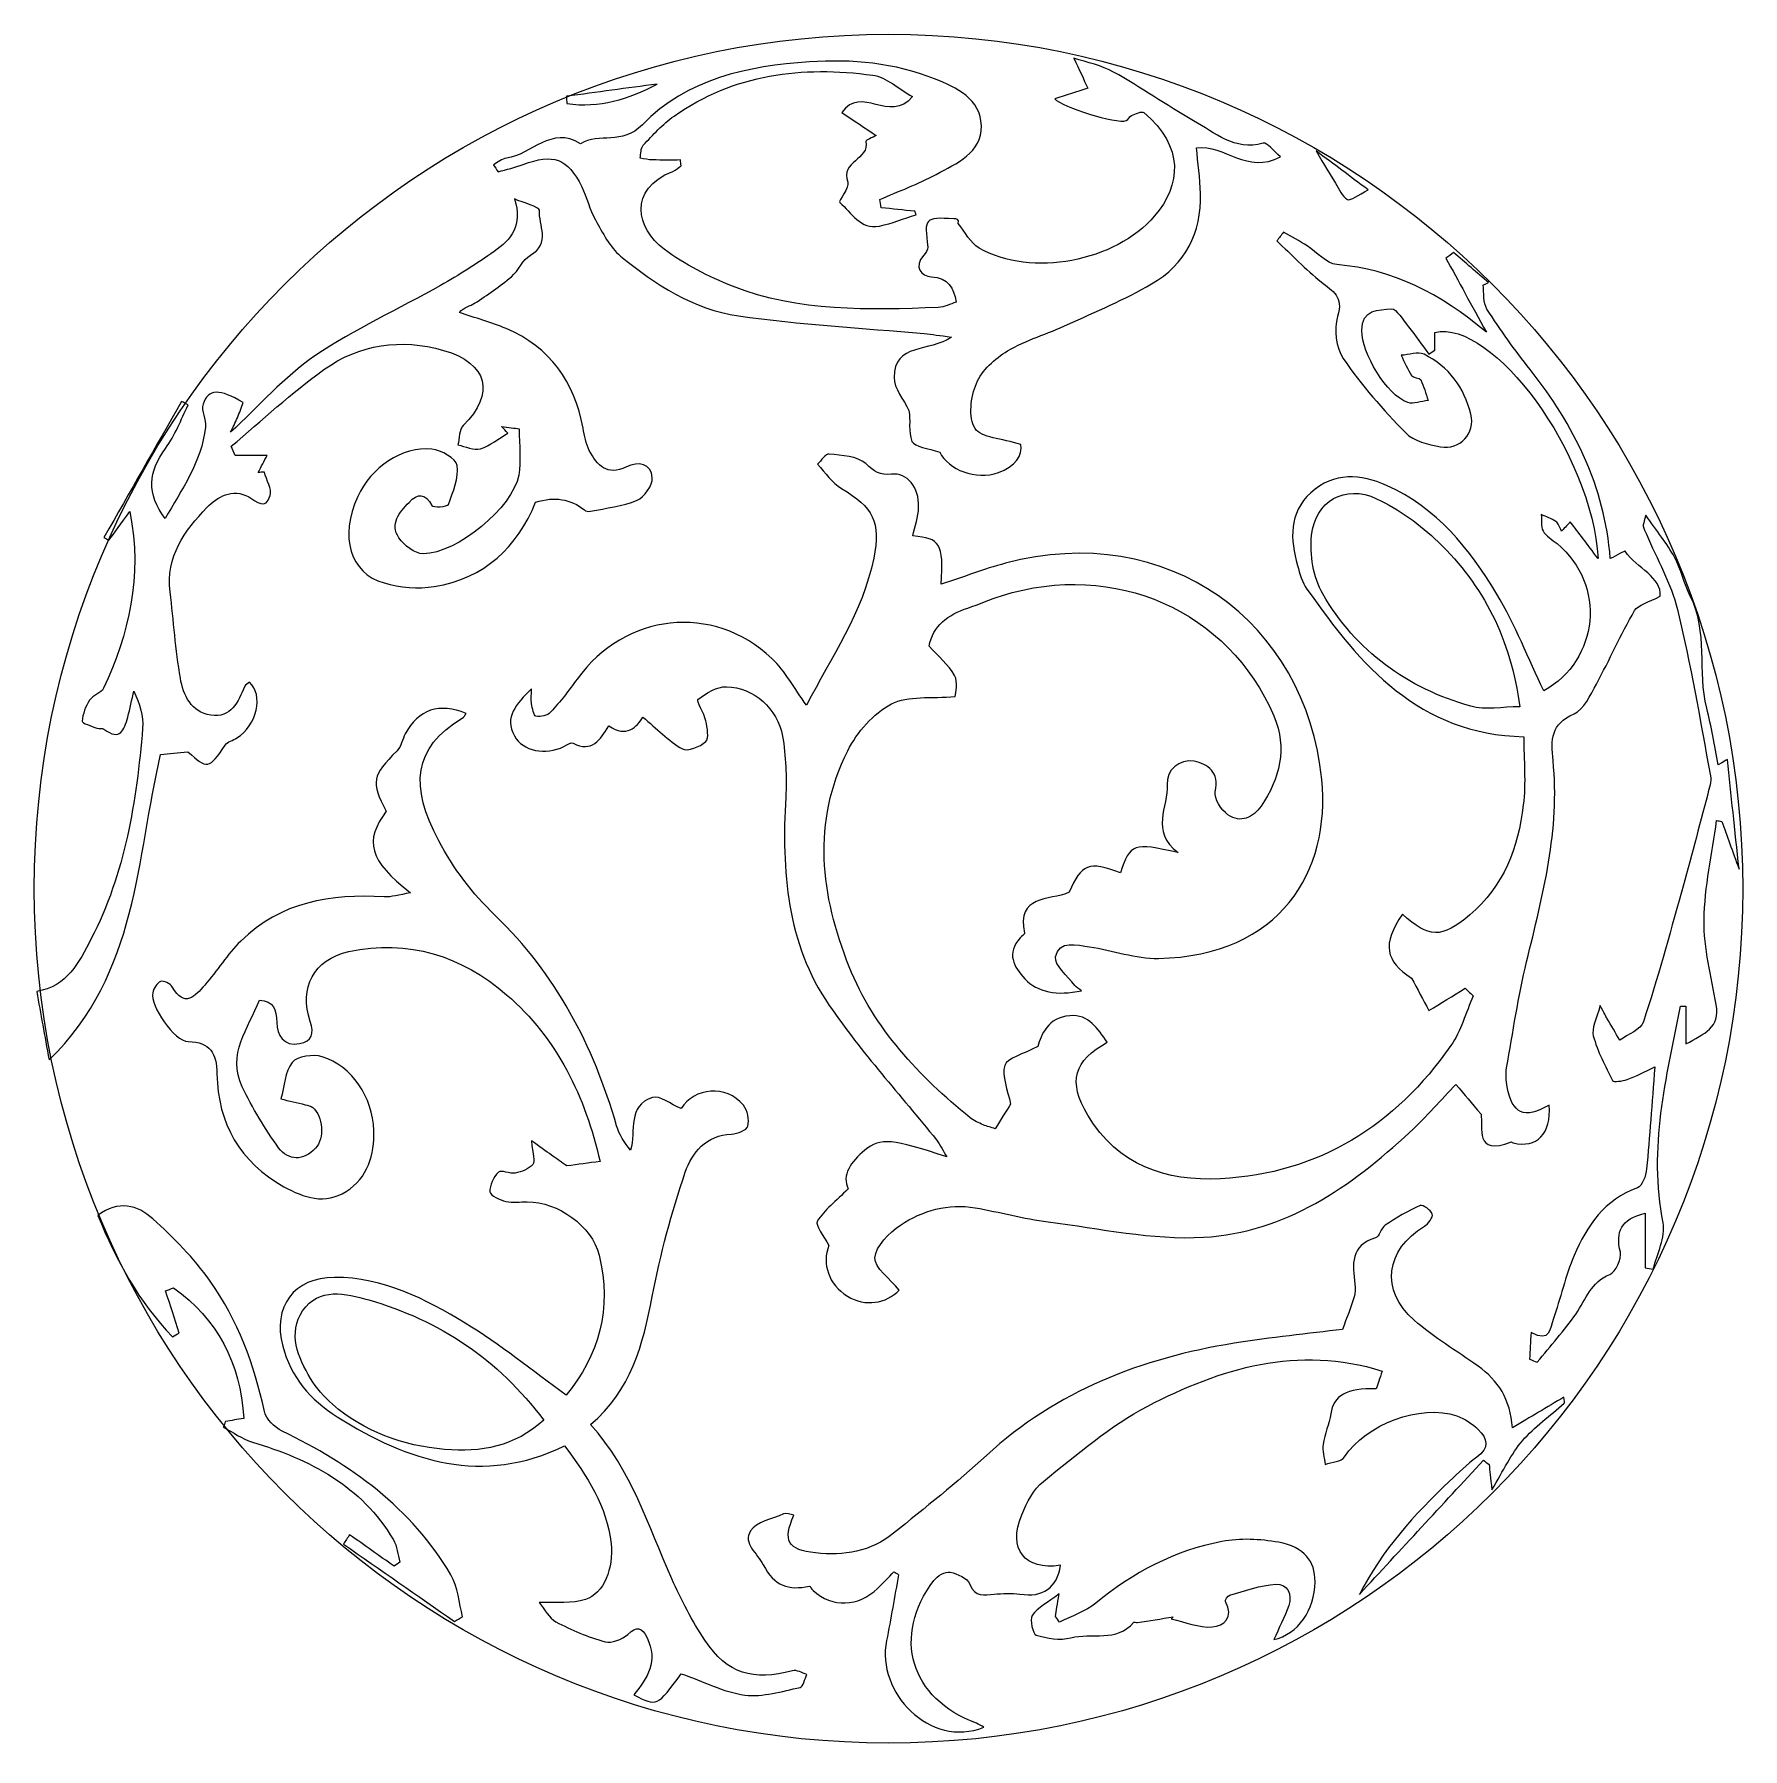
# Model space of a CAD drawing. Header units: centimetres. Extents: x -11 to 11.1, y -10.9 to 11.3.
import ezdxf

# ---------------------------------------------------------------- set-up
doc = ezdxf.new("R2010")
doc.units = ezdxf.units.CM
doc.header["$MEASUREMENT"] = 0
doc.layers.add('Layer 1', color=7, linetype='Continuous')

msp = doc.modelspace()

# ---------------------------------------------------------------- linework, layer by layer
at = {"layer": 'Layer 1', "color": 134}
msp.add_ellipse((0.05292, 0.26458), major_axis=(0, 11.05376), ratio=1, dxfattribs=at)
at = {"layer": 'Layer 1', "color": 36}
for points, knots in [([(2.20364, 10.48192), (2.35077, 10.52936), (2.49167, 10.57479), (2.6325, 10.62022), (2.6325, 10.62022), (2.57786, 10.73833), (2.52315, 10.85647), (2.45203, 11.01), (2.45203, 11.01), (2.62679, 10.95052), (2.81133, 10.9161), (2.96651, 10.82916), (2.96651, 10.82916), (3.31782, 10.63234), (3.64935, 10.4003), (3.99913, 10.20043), (3.99913, 10.20043), (4.27567, 10.04242), (4.53068, 9.80742), (4.9017, 9.90849), (4.9017, 9.90849), (4.95147, 9.92206), (5.03658, 9.80594), (5.12556, 9.73334), (5.12556, 9.73334), (4.69596, 9.50172), (4.40097, 9.89582), (4.03881, 9.85034), (4.03881, 9.85034), (4.05625, 9.65344), (4.08323, 9.4563), (4.0895, 9.25852), (4.0895, 9.25852), (4.10569, 8.74761), (3.89395, 8.34216), (3.45593, 8.08803), (3.45593, 8.08803), (3.10925, 7.88684), (2.7361, 7.73042), (2.37079, 7.56257), (2.37079, 7.56257), (2.1133, 7.44425), (1.83498, 7.36424), (1.59302, 7.22131), (1.59302, 7.22131), (1.42948, 7.12471), (1.26115, 6.97033), (1.18987, 6.80165), (1.18987, 6.80165), (1.11666, 6.62837), (1.08459, 6.35977), (1.17267, 6.21959), (1.17267, 6.21959), (1.25078, 6.09524), (1.51827, 6.08981), (1.76481, 6.01218), (1.76481, 6.01218), (1.7968, 5.87219), (1.68729, 5.72611), (1.47477, 5.64883), (1.47477, 5.64883), (1.17976, 5.54159), (0.83022, 5.68693), (0.716, 5.91026), (0.716, 5.91026), (0.56304, 5.96585), (0.38895, 5.97834), (0.35699, 6.05221), (0.35699, 6.05221), (0.30405, 6.17474), (0.3426, 6.3368), (0.31714, 6.45017), (0.31714, 6.45017), (0.24935, 6.59305), (0.12378, 6.73624), (0.12458, 6.87874), (0.12458, 6.87874), (0.12704, 7.32602), (0.57964, 7.20108), (0.86888, 7.40142), (0.86888, 7.40142), (0.71418, 7.421), (0.61448, 7.43661), (0.51421, 7.44587), (0.51421, 7.44587), (-0.28721, 7.51977), (-1.09319, 7.56157), (-1.88876, 7.67595), (-1.88876, 7.67595), (-2.46886, 7.75932), (-2.96739, 8.0782), (-3.41485, 8.44964), (-3.41485, 8.44964), (-3.5555, 8.5664), (-3.64625, 8.7506), (-3.73859, 8.91586), (-3.73859, 8.91586), (-3.81378, 9.05035), (-3.84757, 9.20738), (-3.9166, 9.34602), (-3.9166, 9.34602), (-4.10075, 9.71604), (-4.28543, 9.78023), (-4.67519, 9.63278), (-4.67519, 9.63278), (-4.77952, 9.59333), (-4.89016, 9.57058), (-4.9979, 9.54018), (-4.9979, 9.54018), (-5.01833, 9.57005), (-5.03873, 9.5999), (-5.0591, 9.62977), (-5.0591, 9.62977), (-5.00341, 9.65922), (-4.9502, 9.70703), (-4.89151, 9.71512), (-4.89151, 9.71512), (-4.56851, 9.75968), (-4.31035, 10.13885), (-3.93364, 9.90247), (-3.93364, 9.90247), (-3.69012, 10.04738), (-3.39175, 9.87794), (-3.13081, 10.14843), (-3.13081, 10.14843), (-2.55722, 10.74298), (-1.77011, 10.9076), (-0.97099, 10.96131), (-0.97099, 10.96131), (-0.41915, 10.99838), (0.13036, 10.94872), (0.65024, 10.74163), (0.65024, 10.74163), (0.93451, 10.62841), (1.24637, 10.48115), (1.25452, 10.1342), (1.25452, 10.1342), (1.26278, 9.78281), (0.93305, 9.64787), (0.67035, 9.50642), (0.67035, 9.50642), (0.43598, 9.38019), (0.18346, 9.28758), (-0.06104, 9.18011), (-0.06104, 9.18011), (-0.05458, 9.14505), (-0.0481, 9.10997), (-0.04165, 9.07491), (-0.04165, 9.07491), (0.10287, 9.0597), (0.24735, 9.04448), (0.39184, 9.02927), (0.39184, 9.02927), (0.39763, 9.01429), (0.40348, 8.99929), (0.40933, 8.98432), (0.40933, 8.98432), (0.25151, 8.93434), (0.09649, 8.87092), (-0.06475, 8.83742), (-0.06475, 8.83742), (-0.31536, 8.78535), (-0.42427, 9.01556), (-0.57897, 9.14082), (-0.57897, 9.14082), (-0.59971, 9.15762), (-0.44782, 9.33907), (-0.47382, 9.40651), (-0.47382, 9.40651), (-0.57669, 9.67321), (-0.18788, 9.70096), (-0.23937, 9.93248), (-0.23937, 9.93248), (-0.24276, 9.94772), (-0.15245, 9.98381), (-0.10602, 10.01006), (-0.10602, 10.01006), (-0.24884, 10.10449), (-0.39508, 10.20117), (-0.55211, 10.30496), (-0.55211, 10.30496), (-0.30089, 10.67048), (0.0718, 10.1546), (0.36258, 10.51184), (0.36258, 10.51184), (0.18105, 10.61384), (0.02402, 10.76597), (-0.15026, 10.78931), (-0.15026, 10.78931), (-1.06432, 10.91173), (-1.9439, 10.80706), (-2.72246, 10.25969), (-2.72246, 10.25969), (-2.87047, 10.15563), (-2.99607, 10.01715), (-3.12071, 9.88401), (-3.12071, 9.88401), (-3.15521, 9.84718), (-3.14907, 9.77233), (-3.16156, 9.71494), (-3.16156, 9.71494), (-3.1069, 9.70729), (-3.05237, 9.69459), (-2.99749, 9.69306), (-2.99749, 9.69306), (-2.87803, 9.6897), (-2.75844, 9.69203), (-2.6389, 9.69203), (-2.6389, 9.69203), (-2.63594, 9.66713), (-2.633, 9.64221), (-2.63006, 9.61731), (-2.63006, 9.61731), (-2.66575, 9.59284), (-2.69832, 9.56048), (-2.73756, 9.54505), (-2.73756, 9.54505), (-3.32636, 9.31298), (-3.20595, 8.80194), (-2.85215, 8.5394), (-2.85215, 8.5394), (-2.5841, 8.34054), (-2.27562, 8.18182), (-1.964, 8.05881), (-1.964, 8.05881), (-1.10709, 7.72054), (-0.20397, 7.75147), (0.69519, 7.78383), (0.69519, 7.78383), (0.77409, 7.78669), (0.85159, 7.82934), (0.92884, 7.8532), (0.92884, 7.8532), (0.89439, 8.04121), (0.83092, 8.1652), (0.60637, 8.18073), (0.60637, 8.18073), (0.4854, 8.18909), (0.36793, 8.30403), (0.50974, 8.45992), (0.50974, 8.45992), (0.53509, 8.48781), (0.56581, 8.53038), (0.56194, 8.56226), (0.56194, 8.56226), (0.515, 8.94572), (0.51654, 8.94913), (0.89748, 8.93239), (0.89748, 8.93239), (0.93378, 8.93078), (0.96995, 8.92689), (0.95654, 8.87021), (0.95654, 8.87021), (1.04496, 8.76221), (1.11209, 8.61658), (1.2253, 8.55237), (1.2253, 8.55237), (1.90438, 8.16722), (2.99004, 8.3761), (3.49558, 8.9683), (3.49558, 8.9683), (3.83766, 9.36906), (3.88417, 9.86362), (3.35572, 10.30691), (3.35572, 10.30691), (3.33085, 10.32784), (3.24891, 10.28855), (3.19768, 10.26725), (3.19768, 10.26725), (3.1708, 10.25608), (3.15709, 10.21214), (3.13026, 10.20198), (3.13026, 10.20198), (3.00239, 10.15357), (2.29256, 10.38087), (2.20364, 10.48192)], [0, 0, 0, 0, 0.01428571, 0.01428571, 0.01428571, 0.01428571, 0.02857143, 0.02857143, 0.02857143, 0.02857143, 0.04285714, 0.04285714, 0.04285714, 0.04285714, 0.05714286, 0.05714286, 0.05714286, 0.05714286, 0.07142857, 0.07142857, 0.07142857, 0.07142857, 0.08571429, 0.08571429, 0.08571429, 0.08571429, 0.1, 0.1, 0.1, 0.1, 0.11428571, 0.11428571, 0.11428571, 0.11428571, 0.12857143, 0.12857143, 0.12857143, 0.12857143, 0.14285714, 0.14285714, 0.14285714, 0.14285714, 0.15714286, 0.15714286, 0.15714286, 0.15714286, 0.17142857, 0.17142857, 0.17142857, 0.17142857, 0.18571429, 0.18571429, 0.18571429, 0.18571429, 0.2, 0.2, 0.2, 0.2, 0.21428571, 0.21428571, 0.21428571, 0.21428571, 0.22857143, 0.22857143, 0.22857143, 0.22857143, 0.24285714, 0.24285714, 0.24285714, 0.24285714, 0.25714286, 0.25714286, 0.25714286, 0.25714286, 0.27142857, 0.27142857, 0.27142857, 0.27142857, 0.28571429, 0.28571429, 0.28571429, 0.28571429, 0.3, 0.3, 0.3, 0.3, 0.31428571, 0.31428571, 0.31428571, 0.31428571, 0.32857143, 0.32857143, 0.32857143, 0.32857143, 0.34285714, 0.34285714, 0.34285714, 0.34285714, 0.35714286, 0.35714286, 0.35714286, 0.35714286, 0.37142857, 0.37142857, 0.37142857, 0.37142857, 0.38571429, 0.38571429, 0.38571429, 0.38571429, 0.4, 0.4, 0.4, 0.4, 0.41428571, 0.41428571, 0.41428571, 0.41428571, 0.42857143, 0.42857143, 0.42857143, 0.42857143, 0.44285714, 0.44285714, 0.44285714, 0.44285714, 0.45714286, 0.45714286, 0.45714286, 0.45714286, 0.47142857, 0.47142857, 0.47142857, 0.47142857, 0.48571429, 0.48571429, 0.48571429, 0.48571429, 0.5, 0.5, 0.5, 0.5, 0.51428571, 0.51428571, 0.51428571, 0.51428571, 0.52857143, 0.52857143, 0.52857143, 0.52857143, 0.54285714, 0.54285714, 0.54285714, 0.54285714, 0.55714286, 0.55714286, 0.55714286, 0.55714286, 0.57142857, 0.57142857, 0.57142857, 0.57142857, 0.58571429, 0.58571429, 0.58571429, 0.58571429, 0.6, 0.6, 0.6, 0.6, 0.61428571, 0.61428571, 0.61428571, 0.61428571, 0.62857143, 0.62857143, 0.62857143, 0.62857143, 0.64285714, 0.64285714, 0.64285714, 0.64285714, 0.65714286, 0.65714286, 0.65714286, 0.65714286, 0.67142857, 0.67142857, 0.67142857, 0.67142857, 0.68571429, 0.68571429, 0.68571429, 0.68571429, 0.7, 0.7, 0.7, 0.7, 0.71428571, 0.71428571, 0.71428571, 0.71428571, 0.72857143, 0.72857143, 0.72857143, 0.72857143, 0.74285714, 0.74285714, 0.74285714, 0.74285714, 0.75714286, 0.75714286, 0.75714286, 0.75714286, 0.77142857, 0.77142857, 0.77142857, 0.77142857, 0.78571429, 0.78571429, 0.78571429, 0.78571429, 0.8, 0.8, 0.8, 0.8, 0.81428571, 0.81428571, 0.81428571, 0.81428571, 0.82857143, 0.82857143, 0.82857143, 0.82857143, 0.84285714, 0.84285714, 0.84285714, 0.84285714, 0.85714286, 0.85714286, 0.85714286, 0.85714286, 0.87142857, 0.87142857, 0.87142857, 0.87142857, 0.88571429, 0.88571429, 0.88571429, 0.88571429, 0.9, 0.9, 0.9, 0.9, 0.91428571, 0.91428571, 0.91428571, 0.91428571, 0.92857143, 0.92857143, 0.92857143, 0.92857143, 0.94285714, 0.94285714, 0.94285714, 0.94285714, 0.95714286, 0.95714286, 0.95714286, 0.95714286, 0.97142857, 0.97142857, 0.97142857, 0.97142857, 1, 1, 1, 1]), ([(-4.11411, 10.51589), (-3.72308, 10.56875), (-3.33203, 10.62164), (-2.94097, 10.67453), (-2.94097, 10.67453), (-3.3076, 10.48186), (-3.68987, 10.35801), (-4.10924, 10.42347), (-4.10924, 10.42347), (-4.11086, 10.45427), (-4.11247, 10.48507), (-4.11411, 10.51589)], [0, 0, 0, 0, 0.25, 0.25, 0.25, 0.25, 0.5, 0.5, 0.5, 0.5, 1, 1, 1, 1]), ([(5.58506, 9.80887), (5.82578, 9.62967), (6.01369, 9.48981), (6.26171, 9.30516), (6.26171, 9.30516), (6.13032, 9.2415), (6.03581, 9.1603), (5.99054, 9.182), (5.99054, 9.182), (5.92111, 9.21528), (5.88346, 9.31797), (5.83613, 9.39361), (5.83613, 9.39361), (5.76429, 9.50844), (5.69571, 9.62533), (5.58506, 9.80887)], [0, 0, 0, 0, 0.2, 0.2, 0.2, 0.2, 0.4, 0.4, 0.4, 0.4, 0.6, 0.6, 0.6, 0.6, 1, 1, 1, 1]), ([(-4.51361, 5.26529), (-4.74869, 4.68445), (-5.17232, 4.28011), (-5.82552, 4.17441), (-5.82552, 4.17441), (-6.03491, 4.14052), (-6.26933, 4.16113), (-6.4742, 4.21989), (-6.4742, 4.21989), (-6.92016, 4.34784), (-7.05197, 4.81674), (-6.81599, 5.33752), (-6.81599, 5.33752), (-6.64531, 5.71415), (-6.24089, 5.99162), (-5.85841, 5.95085), (-5.85841, 5.95085), (-5.73604, 5.93781), (-5.53977, 5.82827), (-5.52763, 5.74172), (-5.52763, 5.74172), (-5.50482, 5.57982), (-5.58166, 5.39871), (-5.64259, 5.23507), (-5.64259, 5.23507), (-5.65354, 5.20565), (-5.83965, 5.19316), (-5.85516, 5.22163), (-5.85516, 5.22163), (-5.94387, 5.38472), (-6.03751, 5.38369), (-6.15181, 5.26285), (-6.15181, 5.26285), (-6.27471, 5.13297), (-6.40332, 4.98321), (-6.28243, 4.80414), (-6.28243, 4.80414), (-6.21613, 4.70593), (-6.07566, 4.59798), (-5.96834, 4.59771), (-5.96834, 4.59771), (-5.53355, 4.59668), (-4.80692, 5.19845), (-4.73234, 5.61297), (-4.73234, 5.61297), (-4.69876, 5.79958), (-4.72668, 5.99722), (-4.72668, 6.21482), (-4.72668, 6.21482), (-4.78129, 6.22151), (-4.86739, 6.23212), (-4.95345, 6.24268), (-4.95345, 6.24268), (-4.92689, 6.21463), (-4.90035, 6.18664), (-4.87376, 6.1586), (-4.87376, 6.1586), (-4.99094, 6.0887), (-5.10098, 5.99477), (-5.22775, 5.9573), (-5.22775, 5.9573), (-5.31295, 5.93211), (-5.42177, 5.98677), (-5.52006, 6.00572), (-5.52006, 6.00572), (-5.49852, 6.0907), (-5.50448, 6.20384), (-5.45103, 6.25625), (-5.45103, 6.25625), (-5.03299, 6.66593), (-5.12906, 7.06482), (-5.70553, 7.22941), (-5.70553, 7.22941), (-6.25639, 7.38668), (-6.79059, 7.31021), (-7.25244, 6.98001), (-7.25244, 6.98001), (-7.67329, 6.67913), (-8.05373, 6.32178), (-8.45201, 5.9893), (-8.45201, 5.9893), (-8.43574, 5.94908), (-8.41947, 5.90889), (-8.40317, 5.86868), (-8.40317, 5.86868), (-8.26905, 5.86868), (-8.13491, 5.86868), (-7.98862, 5.86868), (-7.98862, 5.86868), (-8.02439, 5.8001), (-8.06347, 5.72514), (-8.10258, 5.65019), (-8.10258, 5.65019), (-8.0762, 5.65101), (-8.04982, 5.65183), (-8.02342, 5.65262), (-8.02342, 5.65262), (-7.99572, 5.5507), (-7.92367, 5.43553), (-7.94936, 5.34959), (-7.94936, 5.34959), (-8.00693, 5.157), (-8.11991, 5.27678), (-8.22379, 5.33266), (-8.22379, 5.33266), (-8.44122, 5.44971), (-8.63072, 5.33546), (-8.76674, 5.19473), (-8.76674, 5.19473), (-9.05596, 4.89538), (-9.29874, 4.56124), (-9.24333, 4.10332), (-9.24333, 4.10332), (-9.19835, 3.73145), (-9.17374, 3.3563), (-9.11022, 2.98776), (-9.11022, 2.98776), (-9.07249, 2.76887), (-8.96933, 2.54683), (-8.71676, 2.50868), (-8.71676, 2.50868), (-8.45326, 2.46883), (-8.36309, 2.68458), (-8.27729, 2.8832), (-8.27729, 2.8832), (-8.26784, 2.90508), (-8.23755, 2.91794), (-8.21755, 2.93453), (-8.21755, 2.93453), (-8.02911, 2.77718), (-8.12309, 2.36718), (-8.37852, 2.21537), (-8.37852, 2.21537), (-8.43033, 2.18455), (-8.50092, 2.16645), (-8.53113, 2.12128), (-8.53113, 2.12128), (-8.7392, 1.81026), (-8.76507, 1.80529), (-9.0122, 2.03653), (-9.0122, 2.03653), (-9.1465, 2.02343), (-9.25043, 2.01333), (-9.36621, 2.002), (-9.36621, 2.002), (-9.68009, 0.66096), (-9.65265, -0.82521), (-10.81007, -1.95148), (-10.81007, -1.95148), (-10.86796, -1.6293), (-10.91651, -1.35873), (-10.96922, -1.06531), (-10.96922, -1.06531), (-10.57446, -0.99792), (-10.4219, -0.68645), (-10.26717, -0.38851), (-10.26717, -0.38851), (-9.82365, 0.46549), (-9.6776, 1.39616), (-9.59902, 2.33998), (-9.59902, 2.33998), (-9.58613, 2.49473), (-9.63733, 2.65483), (-9.71218, 2.82221), (-9.71218, 2.82221), (-9.73845, 2.70926), (-9.76126, 2.59533), (-9.79185, 2.48352), (-9.79185, 2.48352), (-9.83619, 2.32125), (-9.88779, 2.16687), (-10.09919, 2.33035), (-10.09919, 2.33035), (-10.11983, 2.34633), (-10.16274, 2.33006), (-10.19063, 2.34091), (-10.19063, 2.34091), (-10.25953, 2.36769), (-10.38468, 2.40698), (-10.3824, 2.4315), (-10.3824, 2.4315), (-10.37372, 2.52506), (-10.3371, 2.62367), (-10.28469, 2.70317), (-10.28469, 2.70317), (-10.24283, 2.76672), (-10.13433, 2.79207), (-10.10448, 2.85695), (-10.10448, 2.85695), (-9.77962, 3.56339), (-9.59667, 4.29329), (-9.76478, 5.14269), (-9.76478, 5.14269), (-9.88024, 4.98545), (-9.95856, 4.87874), (-10.0369, 4.77209), (-10.0369, 4.77209), (-10.05759, 4.78416), (-10.07828, 4.79625), (-10.09897, 4.80829), (-10.09897, 4.80829), (-9.7643, 5.39503), (-9.42965, 5.98174), (-9.09501, 6.56846), (-9.09501, 6.56846), (-9.06596, 6.5533), (-9.03685, 6.53814), (-9.0078, 6.523), (-9.0078, 6.523), (-9.10443, 6.33422), (-9.17827, 6.12869), (-9.3026, 5.96034), (-9.3026, 5.96034), (-9.52371, 5.66094), (-9.55221, 5.37228), (-9.30625, 5.05462), (-9.30625, 5.05462), (-9.09776, 5.42543), (-8.83611, 5.78307), (-8.78534, 6.2371), (-8.78534, 6.2371), (-8.77457, 6.33354), (-8.84638, 6.44752), (-8.81749, 6.532), (-8.81749, 6.532), (-8.7488, 6.73295), (-8.60429, 6.73528), (-8.29832, 6.55428), (-8.29832, 6.55428), (-8.32205, 6.49059), (-8.34473, 6.42283), (-8.37248, 6.35724), (-8.37248, 6.35724), (-8.39965, 6.29303), (-8.43198, 6.23103), (-8.46138, 6.16944), (-8.46138, 6.16944), (-8.09702, 6.50543), (-7.76928, 6.88485), (-7.36881, 7.1575), (-7.36881, 7.1575), (-6.8574, 7.50569), (-6.28484, 7.76326), (-5.74371, 8.06886), (-5.74371, 8.06886), (-5.50516, 8.20356), (-5.2737, 8.35265), (-5.04897, 8.50939), (-5.04897, 8.50939), (-4.83333, 8.65981), (-4.67321, 8.84464), (-4.78867, 9.18897), (-4.78867, 9.18897), (-4.67458, 9.13957), (-4.46037, 9.08253), (-4.46347, 9.04202), (-4.46347, 9.04202), (-4.47813, 8.84967), (-4.31096, 8.61459), (-4.58007, 8.46113), (-4.58007, 8.46113), (-4.68191, 8.40311), (-4.73268, 8.26198), (-4.82679, 8.18244), (-4.82679, 8.18244), (-4.97578, 8.05652), (-5.13836, 7.94548), (-5.30222, 7.8389), (-5.30222, 7.8389), (-5.36011, 7.80122), (-5.43856, 7.79508), (-5.49894, 7.71791), (-5.49894, 7.71791), (-5.29749, 7.64978), (-5.09101, 7.59366), (-4.89556, 7.51122), (-4.89556, 7.51122), (-4.32448, 7.27034), (-4.01201, 6.82375), (-3.89954, 6.22386), (-3.89954, 6.22386), (-3.88107, 6.12536), (-3.86353, 6.02153), (-3.81837, 5.93425), (-3.81837, 5.93425), (-3.71862, 5.74153), (-3.5894, 5.59873), (-3.33778, 5.72224), (-3.33778, 5.72224), (-3.18162, 5.79886), (-3.01906, 5.76772), (-3.00356, 5.58116), (-3.00356, 5.58116), (-2.9957, 5.48623), (-3.10603, 5.32949), (-3.20065, 5.28903), (-3.20065, 5.28903), (-3.38766, 5.20915), (-3.60067, 5.18963), (-3.80358, 5.14827), (-3.80358, 5.14827), (-3.82837, 5.14319), (-3.86385, 5.1488), (-3.88285, 5.16396), (-3.88285, 5.16396), (-4.06204, 5.30709), (-4.26604, 5.34194), (-4.51361, 5.26529)], [0, 0, 0, 0, 0.01282051, 0.01282051, 0.01282051, 0.01282051, 0.02564103, 0.02564103, 0.02564103, 0.02564103, 0.03846154, 0.03846154, 0.03846154, 0.03846154, 0.05128205, 0.05128205, 0.05128205, 0.05128205, 0.06410256, 0.06410256, 0.06410256, 0.06410256, 0.07692308, 0.07692308, 0.07692308, 0.07692308, 0.08974359, 0.08974359, 0.08974359, 0.08974359, 0.1025641, 0.1025641, 0.1025641, 0.1025641, 0.11538462, 0.11538462, 0.11538462, 0.11538462, 0.12820513, 0.12820513, 0.12820513, 0.12820513, 0.14102564, 0.14102564, 0.14102564, 0.14102564, 0.15384615, 0.15384615, 0.15384615, 0.15384615, 0.16666667, 0.16666667, 0.16666667, 0.16666667, 0.17948718, 0.17948718, 0.17948718, 0.17948718, 0.19230769, 0.19230769, 0.19230769, 0.19230769, 0.20512821, 0.20512821, 0.20512821, 0.20512821, 0.21794872, 0.21794872, 0.21794872, 0.21794872, 0.23076923, 0.23076923, 0.23076923, 0.23076923, 0.24358974, 0.24358974, 0.24358974, 0.24358974, 0.25641026, 0.25641026, 0.25641026, 0.25641026, 0.26923077, 0.26923077, 0.26923077, 0.26923077, 0.28205128, 0.28205128, 0.28205128, 0.28205128, 0.29487179, 0.29487179, 0.29487179, 0.29487179, 0.30769231, 0.30769231, 0.30769231, 0.30769231, 0.32051282, 0.32051282, 0.32051282, 0.32051282, 0.33333333, 0.33333333, 0.33333333, 0.33333333, 0.34615385, 0.34615385, 0.34615385, 0.34615385, 0.35897436, 0.35897436, 0.35897436, 0.35897436, 0.37179487, 0.37179487, 0.37179487, 0.37179487, 0.38461538, 0.38461538, 0.38461538, 0.38461538, 0.3974359, 0.3974359, 0.3974359, 0.3974359, 0.41025641, 0.41025641, 0.41025641, 0.41025641, 0.42307692, 0.42307692, 0.42307692, 0.42307692, 0.43589744, 0.43589744, 0.43589744, 0.43589744, 0.44871795, 0.44871795, 0.44871795, 0.44871795, 0.46153846, 0.46153846, 0.46153846, 0.46153846, 0.47435897, 0.47435897, 0.47435897, 0.47435897, 0.48717949, 0.48717949, 0.48717949, 0.48717949, 0.5, 0.5, 0.5, 0.5, 0.51282051, 0.51282051, 0.51282051, 0.51282051, 0.52564103, 0.52564103, 0.52564103, 0.52564103, 0.53846154, 0.53846154, 0.53846154, 0.53846154, 0.55128205, 0.55128205, 0.55128205, 0.55128205, 0.56410256, 0.56410256, 0.56410256, 0.56410256, 0.57692308, 0.57692308, 0.57692308, 0.57692308, 0.58974359, 0.58974359, 0.58974359, 0.58974359, 0.6025641, 0.6025641, 0.6025641, 0.6025641, 0.61538462, 0.61538462, 0.61538462, 0.61538462, 0.62820513, 0.62820513, 0.62820513, 0.62820513, 0.64102564, 0.64102564, 0.64102564, 0.64102564, 0.65384615, 0.65384615, 0.65384615, 0.65384615, 0.66666667, 0.66666667, 0.66666667, 0.66666667, 0.67948718, 0.67948718, 0.67948718, 0.67948718, 0.69230769, 0.69230769, 0.69230769, 0.69230769, 0.70512821, 0.70512821, 0.70512821, 0.70512821, 0.71794872, 0.71794872, 0.71794872, 0.71794872, 0.73076923, 0.73076923, 0.73076923, 0.73076923, 0.74358974, 0.74358974, 0.74358974, 0.74358974, 0.75641026, 0.75641026, 0.75641026, 0.75641026, 0.76923077, 0.76923077, 0.76923077, 0.76923077, 0.78205128, 0.78205128, 0.78205128, 0.78205128, 0.79487179, 0.79487179, 0.79487179, 0.79487179, 0.80769231, 0.80769231, 0.80769231, 0.80769231, 0.82051282, 0.82051282, 0.82051282, 0.82051282, 0.83333333, 0.83333333, 0.83333333, 0.83333333, 0.84615385, 0.84615385, 0.84615385, 0.84615385, 0.85897436, 0.85897436, 0.85897436, 0.85897436, 0.87179487, 0.87179487, 0.87179487, 0.87179487, 0.88461538, 0.88461538, 0.88461538, 0.88461538, 0.8974359, 0.8974359, 0.8974359, 0.8974359, 0.91025641, 0.91025641, 0.91025641, 0.91025641, 0.92307692, 0.92307692, 0.92307692, 0.92307692, 0.93589744, 0.93589744, 0.93589744, 0.93589744, 0.94871795, 0.94871795, 0.94871795, 0.94871795, 0.96153846, 0.96153846, 0.96153846, 0.96153846, 0.97435897, 0.97435897, 0.97435897, 0.97435897, 1, 1, 1, 1]), ([(8.60237, -2.5364), (8.63222, -2.9083), (8.44306, -3.09557), (8.1366, -3.0253), (8.1366, -3.0253), (8.12811, -3.02334), (8.1185, -3.01017), (8.11329, -3.01215), (8.11329, -3.01215), (7.63043, -3.19805), (7.74732, -2.81768), (7.7202, -2.6525), (7.7202, -2.6525), (7.5955, -2.50531), (7.50946, -2.40369), (7.3936, -2.26695), (7.3936, -2.26695), (7.20781, -2.46155), (7.01361, -2.6869), (6.79686, -2.88795), (6.79686, -2.88795), (6.03724, -3.59272), (5.19023, -4.18451), (4.13113, -4.24471), (4.13113, -4.24471), (3.46613, -4.28255), (2.78874, -4.13044), (2.11911, -4.04595), (2.11911, -4.04595), (1.80214, -4.00597), (1.49149, -3.91768), (1.17584, -3.86429), (1.17584, -3.86429), (0.825, -3.80494), (0.49377, -3.898), (0.20733, -4.08773), (0.20733, -4.08773), (0.06017, -4.18523), (-0.11247, -4.36102), (-0.12306, -4.51191), (-0.12306, -4.51191), (-0.13206, -4.64005), (0.07511, -4.78332), (0.19277, -4.92733), (0.19277, -4.92733), (0.02254, -5.1042), (-0.24538, -5.14895), (-0.47864, -5.0062), (-0.47864, -5.0062), (-0.72558, -4.85512), (-0.809, -4.58903), (-0.71925, -4.35144), (-0.71925, -4.35144), (-0.785, -4.22224), (-0.89914, -4.08498), (-0.86998, -4.03944), (-0.86998, -4.03944), (-0.77478, -3.8909), (-0.62733, -3.77578), (-0.47001, -3.61775), (-0.47001, -3.61775), (-0.55396, -3.44262), (-0.43532, -3.26773), (-0.25419, -3.11943), (-0.25419, -3.11943), (-0.04752, -2.95012), (0.10466, -2.97089), (0.80766, -3.20645), (0.80766, -3.20645), (0.76313, -3.13218), (0.72649, -3.05156), (0.67285, -2.98457), (0.67285, -2.98457), (0.20938, -2.40614), (-0.29492, -1.8561), (-0.71336, -1.24697), (-0.71336, -1.24697), (-1.26742, -0.44047), (-1.33039, 0.49642), (-1.27684, 1.44773), (-1.27684, 1.44773), (-1.26205, 1.71033), (-1.2747, 1.98002), (-1.31856, 2.23905), (-1.31856, 2.23905), (-1.37851, 2.59319), (-1.68847, 2.86603), (-2.04415, 2.87775), (-2.04415, 2.87775), (-2.1679, 2.88182), (-2.30545, 2.79245), (-2.41232, 2.71294), (-2.41232, 2.71294), (-2.43383, 2.69693), (-2.33228, 2.53533), (-2.3108, 2.43579), (-2.3108, 2.43579), (-2.29164, 2.34689), (-2.26664, 2.20939), (-2.31223, 2.16771), (-2.31223, 2.16771), (-2.38594, 2.10032), (-2.54922, 2.03521), (-2.61486, 2.07296), (-2.61486, 2.07296), (-2.79689, 2.17774), (-2.94805, 2.33611), (-3.12585, 2.48545), (-3.12585, 2.48545), (-3.202, 2.35517), (-3.33619, 2.21409), (-3.56625, 2.37094), (-3.56625, 2.37094), (-3.67954, 2.19031), (-3.7862, 2.01981), (-4.02861, 2.14861), (-4.02861, 2.14861), (-4.05361, 2.16189), (-4.10907, 2.12313), (-4.14804, 2.10384), (-4.14804, 2.10384), (-4.3827, 1.98793), (-4.68221, 2.04296), (-4.78878, 2.2405), (-4.78878, 2.2405), (-4.92128, 2.48609), (-4.76814, 2.6487), (-4.56748, 2.85097), (-4.56748, 2.85097), (-4.56748, 2.75212), (-4.5746, 2.70346), (-4.56571, 2.65796), (-4.56571, 2.65796), (-4.55436, 2.5997), (-4.5365, 2.49982), (-4.51015, 2.49598), (-4.51015, 2.49598), (-4.44871, 2.48712), (-4.35881, 2.50482), (-4.31907, 2.5476), (-4.31907, 2.5476), (-4.19495, 2.68132), (-4.08346, 2.82785), (-3.97646, 2.97623), (-3.97646, 2.97623), (-3.35956, 3.83184), (-2.21915, 3.96196), (-1.45675, 3.24412), (-1.45675, 3.24412), (-1.28189, 3.07944), (-1.1647, 2.85352), (-1.00807, 2.63801), (-1.00807, 2.63801), (-0.68729, 3.25912), (-0.28166, 3.83782), (-0.13875, 4.54015), (-0.13875, 4.54015), (-0.04413, 5.00529), (-0.1482, 5.20629), (-0.55483, 5.44047), (-0.55483, 5.44047), (-0.67847, 5.51167), (-0.76385, 5.64931), (-0.86672, 5.75649), (-0.86672, 5.75649), (-0.8156, 5.80277), (-0.75925, 5.89283), (-0.71429, 5.88746), (-0.71429, 5.88746), (-0.55078, 5.86788), (-0.3493, 5.8623), (-0.24164, 5.76419), (-0.24164, 5.76419), (-0.13112, 5.66346), (-0.0595, 5.60822), (0.0933, 5.62632), (0.0933, 5.62632), (0.29417, 5.65013), (0.44956, 5.4582), (0.44297, 5.20034), (0.44297, 5.20034), (0.43979, 5.07532), (0.39349, 4.95145), (0.36701, 4.82834), (0.36701, 4.82834), (0.72563, 4.79783), (0.76616, 4.73301), (0.73568, 4.20257), (0.73568, 4.20257), (1.01622, 4.29547), (1.28667, 4.40072), (1.56544, 4.47488), (1.56544, 4.47488), (3.66345, 5.03323), (5.45357, 3.72172), (5.65902, 1.6789), (5.65902, 1.6789), (5.7784, 0.49185), (5.12057, -0.60673), (3.54603, -0.63758), (3.54603, -0.63758), (3.25046, -0.6434), (2.95395, -0.52963), (2.6555, -0.48767), (2.6555, -0.48767), (2.49172, -0.46462), (2.26024, -0.39403), (2.21531, -0.61795), (2.21531, -0.61795), (2.19467, -0.72103), (2.37311, -0.86544), (2.46468, -0.98853), (2.46468, -0.98853), (2.48471, -1.01541), (2.51937, -1.03139), (2.55226, -1.05613), (2.55226, -1.05613), (2.2314, -1.12225), (1.9829, -1.07634), (1.81825, -0.90296), (1.81825, -0.90296), (1.66929, -0.74614), (1.57711, -0.5713), (1.75822, -0.3717), (1.75822, -0.3717), (1.77669, -0.35133), (1.81391, -0.32712), (1.81071, -0.31095), (1.81071, -0.31095), (1.71152, 0.18811), (2.12554, 0.10413), (2.39293, 0.21782), (2.39293, 0.21782), (2.54676, 0.58607), (2.64442, 0.62581), (3.05571, 0.46976), (3.05571, 0.46976), (3.18194, 0.84981), (3.21589, 0.8641), (3.80001, 0.73127), (3.80001, 0.73127), (3.42957, 1.0135), (3.67629, 1.32489), (3.6579, 1.61157), (3.6579, 1.61157), (3.64631, 1.79196), (3.81467, 1.94989), (4.00932, 1.91261), (4.00932, 1.91261), (4.18405, 1.87914), (4.33658, 1.77156), (4.2816, 1.51809), (4.2816, 1.51809), (4.26303, 1.43242), (4.35976, 1.2834), (4.44564, 1.22165), (4.44564, 1.22165), (4.60783, 1.10513), (4.77412, 1.18598), (4.87339, 1.33233), (4.87339, 1.33233), (5.11609, 1.69007), (5.2188, 2.07774), (5.03902, 2.49933), (5.03902, 2.49933), (4.45876, 3.85982), (2.97974, 4.51352), (1.51596, 4.05516), (1.51596, 4.05516), (1.36787, 4.00878), (1.22537, 3.9448), (1.07802, 3.8957), (1.07802, 3.8957), (0.82116, 3.81013), (0.62672, 3.66564), (0.57912, 3.40215), (0.57912, 3.40215), (0.69474, 3.27393), (0.83055, 3.16373), (0.90882, 3.02178), (0.90882, 3.02178), (0.95711, 2.93415), (0.91774, 2.79818), (0.91774, 2.75098), (0.91774, 2.75098), (0.60402, 2.72198), (0.3052, 2.76797), (0.09057, 2.65457), (0.09057, 2.65457), (-0.14205, 2.53164), (-0.35335, 2.289), (-0.47442, 2.04846), (-0.47442, 2.04846), (-0.94003, 1.12369), (-0.82491, 0.17926), (-0.45574, -0.74493), (-0.45574, -0.74493), (-0.13387, -1.55072), (0.44924, -2.15942), (1.10879, -2.7006), (1.10879, -2.7006), (1.15718, -2.74031), (1.21949, -2.76479), (1.27802, -2.78998), (1.27802, -2.78998), (1.32779, -2.81144), (1.38153, -2.82371), (1.43344, -2.84001), (1.43344, -2.84001), (1.50856, -2.71992), (1.58476, -2.59813), (1.63151, -2.52341), (1.63151, -2.52341), (1.59746, -2.33704), (1.51261, -2.15871), (1.55745, -2.02324), (1.55745, -2.02324), (1.59044, -1.92341), (1.79282, -1.87957), (1.98549, -1.77511), (1.98549, -1.77511), (2.02462, -1.62887), (2.11598, -1.40149), (2.39938, -1.37808), (2.39938, -1.37808), (2.64724, -1.35763), (2.76162, -1.54842), (2.88394, -1.72286), (2.88394, -1.72286), (2.45365, -1.95919), (2.37036, -2.22753), (2.63248, -2.66711), (2.63248, -2.66711), (3.0179, -3.31349), (3.64284, -3.52513), (4.34997, -3.48764), (4.34997, -3.48764), (5.62817, -3.41983), (6.60792, -2.79986), (7.3304, -1.76441), (7.3304, -1.76441), (7.46142, -1.57666), (7.52312, -1.34057), (7.61885, -1.12224), (7.61885, -1.12224), (7.58022, -1.0852), (7.52291, -1.03022), (7.51651, -1.02408), (7.51651, -1.02408), (7.35657, -1.12221), (7.20139, -1.21744), (7.04619, -1.31266), (7.04619, -1.31266), (6.97131, -1.17259), (6.89641, -1.03249), (6.82151, -0.8924), (6.82151, -0.8924), (6.48253, -0.6697), (6.43352, -0.45692), (6.70467, -0.06441), (6.70467, -0.06441), (7.04421, -0.3781), (7.20844, -0.38323), (7.57523, -0.07473), (7.57523, -0.07473), (8.01505, 0.29524), (8.20015, 0.79937), (8.26754, 1.34627), (8.26754, 1.34627), (8.30289, 1.63363), (8.27378, 1.92894), (8.27378, 2.23085), (8.27378, 2.23085), (6.91898, 2.25964), (6.16013, 3.15369), (5.46811, 4.14072), (5.46811, 4.14072), (5.40683, 4.22809), (5.37426, 4.33977), (5.34545, 4.44486), (5.34545, 4.44486), (5.2521, 4.78548), (5.22813, 5.12196), (5.51923, 5.3876), (5.51923, 5.3876), (5.8171, 5.65943), (6.16495, 5.62879), (6.49829, 5.48124), (6.49829, 5.48124), (7.147, 5.19401), (7.57456, 4.66079), (7.92545, 4.07471), (7.92545, 4.07471), (8.16283, 3.67828), (8.33201, 3.24103), (8.53137, 2.8227), (8.53137, 2.8227), (9.24855, 3.2246), (9.34385, 4.19869), (8.70457, 4.72868), (8.70457, 4.72868), (8.6411, 4.78131), (8.56159, 4.82573), (8.5224, 4.89309), (8.5224, 4.89309), (8.48983, 4.94908), (8.50557, 5.03321), (8.49996, 5.10486), (8.49996, 5.10486), (8.5637, 5.0757), (8.63204, 5.05342), (8.6893, 5.01472), (8.6893, 5.01472), (8.72047, 4.99369), (8.73285, 4.94482), (8.76373, 4.89105), (8.76373, 4.89105), (8.81379, 4.94413), (8.84631, 4.97865), (8.87565, 5.00974), (8.87565, 5.00974), (8.98402, 4.86689), (9.08806, 4.7297), (9.23517, 4.53587), (9.23517, 4.53587), (9.15828, 5.89167), (7.87529, 7.63266), (7.12096, 7.46219), (7.12096, 7.46219), (7.12096, 7.38731), (7.12096, 7.30958), (7.12096, 7.23184), (7.12096, 7.23184), (7.09567, 7.2152), (7.0704, 7.1985), (7.04508, 7.18181), (7.04508, 7.18181), (6.95758, 7.29907), (6.87326, 7.4188), (6.78163, 7.53275), (6.78163, 7.53275), (6.71247, 7.61882), (6.62703, 7.77111), (6.5611, 7.76484), (6.5611, 7.76484), (6.40079, 7.74957), (6.17671, 7.76944), (6.17719, 7.48404), (6.17719, 7.48404), (6.17772, 7.19416), (6.49657, 6.65095), (6.77282, 6.55437), (6.77282, 6.55437), (6.84815, 6.52804), (6.94763, 6.57104), (7.03605, 6.58223), (7.03605, 6.58223), (7.00568, 6.67105), (6.9834, 6.76413), (6.94067, 6.84652), (6.94067, 6.84652), (6.92472, 6.87719), (6.8428, 6.87099), (6.82208, 6.90224), (6.82208, 6.90224), (6.76789, 6.98384), (6.7309, 7.07681), (6.68704, 7.16524), (6.68704, 7.16524), (6.78655, 7.17164), (6.90426, 7.21572), (6.98242, 7.17789), (6.98242, 7.17789), (7.30558, 7.02149), (7.50185, 6.74665), (7.58877, 6.40295), (7.58877, 6.40295), (7.65105, 6.15644), (7.44981, 5.93699), (7.19428, 5.98187), (7.19428, 5.98187), (7.03677, 6.00952), (6.8495, 6.05627), (6.74518, 6.16269), (6.74518, 6.16269), (6.45292, 6.4609), (6.17334, 6.77845), (5.93783, 7.12202), (5.93783, 7.12202), (5.84279, 7.26066), (5.81284, 7.50664), (5.86428, 7.66852), (5.86428, 7.66852), (5.94567, 7.9249), (5.80292, 7.99496), (5.65142, 8.11551), (5.65142, 8.11551), (5.44833, 8.27704), (5.26828, 8.46759), (5.07831, 8.64566), (5.07831, 8.64566), (5.10749, 8.68389), (5.13668, 8.7221), (5.16589, 8.76033), (5.16589, 8.76033), (5.26807, 8.70024), (5.37176, 8.64264), (5.47196, 8.57938), (5.47196, 8.57938), (5.60049, 8.49821), (5.72099, 8.3502), (5.85399, 8.33909), (5.85399, 8.33909), (6.58014, 8.27839), (7.18826, 7.96926), (7.78942, 7.46311), (7.78942, 7.46311), (7.59233, 7.82413), (7.42924, 8.12274), (7.26621, 8.42133), (7.26621, 8.42133), (7.29939, 8.44583), (7.33257, 8.4703), (7.36569, 8.49478), (7.36569, 8.49478), (7.5164, 8.3649), (7.66708, 8.23506), (7.81781, 8.10518), (7.81781, 8.10518), (7.7945, 8.09528), (7.77116, 8.08536), (7.74783, 8.07547), (7.74783, 8.07547), (7.7623, 7.96995), (7.745, 7.84417), (7.79707, 7.76268), (7.79707, 7.76268), (7.96958, 7.49267), (8.15778, 7.2314), (8.35672, 6.97999), (8.35672, 6.97999), (8.92499, 6.26173), (9.31861, 5.47052), (9.39352, 4.53566), (9.39352, 4.53566), (9.47287, 4.575), (9.58167, 4.63763), (9.58675, 4.63014), (9.58675, 4.63014), (9.73672, 4.40808), (10.05998, 4.29587), (10.0404, 4.04949), (10.0404, 4.04949), (9.88729, 3.96675), (9.75319, 3.9399), (9.70771, 3.86161), (9.70771, 3.86161), (9.52877, 3.55348), (9.38452, 3.22547), (9.21331, 2.91255), (9.21331, 2.91255), (9.1356, 2.77052), (9.05279, 2.58425), (8.92386, 2.52673), (8.92386, 2.52673), (8.62456, 2.39327), (8.62366, 2.19785), (8.65248, 1.92099), (8.65248, 1.92099), (8.74527, 1.02995), (8.51812, 0.17617), (8.31056, -0.68018), (8.31056, -0.68018), (8.20094, -1.13246), (8.13281, -1.59492), (8.05204, -2.05387), (8.05204, -2.05387), (8.03799, -2.13356), (8.04408, -2.22048), (8.0586, -2.30083), (8.0586, -2.30083), (8.12128, -2.64729), (8.2795, -2.72045), (8.60237, -2.5364)], [0, 0, 0, 0, 0.00680272, 0.00680272, 0.00680272, 0.00680272, 0.01360544, 0.01360544, 0.01360544, 0.01360544, 0.02040816, 0.02040816, 0.02040816, 0.02040816, 0.02721088, 0.02721088, 0.02721088, 0.02721088, 0.03401361, 0.03401361, 0.03401361, 0.03401361, 0.04081633, 0.04081633, 0.04081633, 0.04081633, 0.04761905, 0.04761905, 0.04761905, 0.04761905, 0.05442177, 0.05442177, 0.05442177, 0.05442177, 0.06122449, 0.06122449, 0.06122449, 0.06122449, 0.06802721, 0.06802721, 0.06802721, 0.06802721, 0.07482993, 0.07482993, 0.07482993, 0.07482993, 0.08163265, 0.08163265, 0.08163265, 0.08163265, 0.08843537, 0.08843537, 0.08843537, 0.08843537, 0.0952381, 0.0952381, 0.0952381, 0.0952381, 0.10204082, 0.10204082, 0.10204082, 0.10204082, 0.10884354, 0.10884354, 0.10884354, 0.10884354, 0.11564626, 0.11564626, 0.11564626, 0.11564626, 0.12244898, 0.12244898, 0.12244898, 0.12244898, 0.1292517, 0.1292517, 0.1292517, 0.1292517, 0.13605442, 0.13605442, 0.13605442, 0.13605442, 0.14285714, 0.14285714, 0.14285714, 0.14285714, 0.14965986, 0.14965986, 0.14965986, 0.14965986, 0.15646259, 0.15646259, 0.15646259, 0.15646259, 0.16326531, 0.16326531, 0.16326531, 0.16326531, 0.17006803, 0.17006803, 0.17006803, 0.17006803, 0.17687075, 0.17687075, 0.17687075, 0.17687075, 0.18367347, 0.18367347, 0.18367347, 0.18367347, 0.19047619, 0.19047619, 0.19047619, 0.19047619, 0.19727891, 0.19727891, 0.19727891, 0.19727891, 0.20408163, 0.20408163, 0.20408163, 0.20408163, 0.21088435, 0.21088435, 0.21088435, 0.21088435, 0.21768707, 0.21768707, 0.21768707, 0.21768707, 0.2244898, 0.2244898, 0.2244898, 0.2244898, 0.23129252, 0.23129252, 0.23129252, 0.23129252, 0.23809524, 0.23809524, 0.23809524, 0.23809524, 0.24489796, 0.24489796, 0.24489796, 0.24489796, 0.25170068, 0.25170068, 0.25170068, 0.25170068, 0.2585034, 0.2585034, 0.2585034, 0.2585034, 0.26530612, 0.26530612, 0.26530612, 0.26530612, 0.27210884, 0.27210884, 0.27210884, 0.27210884, 0.27891156, 0.27891156, 0.27891156, 0.27891156, 0.28571429, 0.28571429, 0.28571429, 0.28571429, 0.29251701, 0.29251701, 0.29251701, 0.29251701, 0.29931973, 0.29931973, 0.29931973, 0.29931973, 0.30612245, 0.30612245, 0.30612245, 0.30612245, 0.31292517, 0.31292517, 0.31292517, 0.31292517, 0.31972789, 0.31972789, 0.31972789, 0.31972789, 0.32653061, 0.32653061, 0.32653061, 0.32653061, 0.33333333, 0.33333333, 0.33333333, 0.33333333, 0.34013605, 0.34013605, 0.34013605, 0.34013605, 0.34693878, 0.34693878, 0.34693878, 0.34693878, 0.3537415, 0.3537415, 0.3537415, 0.3537415, 0.36054422, 0.36054422, 0.36054422, 0.36054422, 0.36734694, 0.36734694, 0.36734694, 0.36734694, 0.37414966, 0.37414966, 0.37414966, 0.37414966, 0.38095238, 0.38095238, 0.38095238, 0.38095238, 0.3877551, 0.3877551, 0.3877551, 0.3877551, 0.39455782, 0.39455782, 0.39455782, 0.39455782, 0.40136054, 0.40136054, 0.40136054, 0.40136054, 0.40816327, 0.40816327, 0.40816327, 0.40816327, 0.41496599, 0.41496599, 0.41496599, 0.41496599, 0.42176871, 0.42176871, 0.42176871, 0.42176871, 0.42857143, 0.42857143, 0.42857143, 0.42857143, 0.43537415, 0.43537415, 0.43537415, 0.43537415, 0.44217687, 0.44217687, 0.44217687, 0.44217687, 0.44897959, 0.44897959, 0.44897959, 0.44897959, 0.45578231, 0.45578231, 0.45578231, 0.45578231, 0.46258503, 0.46258503, 0.46258503, 0.46258503, 0.46938776, 0.46938776, 0.46938776, 0.46938776, 0.47619048, 0.47619048, 0.47619048, 0.47619048, 0.4829932, 0.4829932, 0.4829932, 0.4829932, 0.48979592, 0.48979592, 0.48979592, 0.48979592, 0.49659864, 0.49659864, 0.49659864, 0.49659864, 0.50340136, 0.50340136, 0.50340136, 0.50340136, 0.51020408, 0.51020408, 0.51020408, 0.51020408, 0.5170068, 0.5170068, 0.5170068, 0.5170068, 0.52380952, 0.52380952, 0.52380952, 0.52380952, 0.53061224, 0.53061224, 0.53061224, 0.53061224, 0.53741497, 0.53741497, 0.53741497, 0.53741497, 0.54421769, 0.54421769, 0.54421769, 0.54421769, 0.55102041, 0.55102041, 0.55102041, 0.55102041, 0.55782313, 0.55782313, 0.55782313, 0.55782313, 0.56462585, 0.56462585, 0.56462585, 0.56462585, 0.57142857, 0.57142857, 0.57142857, 0.57142857, 0.57823129, 0.57823129, 0.57823129, 0.57823129, 0.58503401, 0.58503401, 0.58503401, 0.58503401, 0.59183673, 0.59183673, 0.59183673, 0.59183673, 0.59863946, 0.59863946, 0.59863946, 0.59863946, 0.60544218, 0.60544218, 0.60544218, 0.60544218, 0.6122449, 0.6122449, 0.6122449, 0.6122449, 0.61904762, 0.61904762, 0.61904762, 0.61904762, 0.62585034, 0.62585034, 0.62585034, 0.62585034, 0.63265306, 0.63265306, 0.63265306, 0.63265306, 0.63945578, 0.63945578, 0.63945578, 0.63945578, 0.6462585, 0.6462585, 0.6462585, 0.6462585, 0.65306122, 0.65306122, 0.65306122, 0.65306122, 0.65986395, 0.65986395, 0.65986395, 0.65986395, 0.66666667, 0.66666667, 0.66666667, 0.66666667, 0.67346939, 0.67346939, 0.67346939, 0.67346939, 0.68027211, 0.68027211, 0.68027211, 0.68027211, 0.68707483, 0.68707483, 0.68707483, 0.68707483, 0.69387755, 0.69387755, 0.69387755, 0.69387755, 0.70068027, 0.70068027, 0.70068027, 0.70068027, 0.70748299, 0.70748299, 0.70748299, 0.70748299, 0.71428571, 0.71428571, 0.71428571, 0.71428571, 0.72108844, 0.72108844, 0.72108844, 0.72108844, 0.72789116, 0.72789116, 0.72789116, 0.72789116, 0.73469388, 0.73469388, 0.73469388, 0.73469388, 0.7414966, 0.7414966, 0.7414966, 0.7414966, 0.74829932, 0.74829932, 0.74829932, 0.74829932, 0.75510204, 0.75510204, 0.75510204, 0.75510204, 0.76190476, 0.76190476, 0.76190476, 0.76190476, 0.76870748, 0.76870748, 0.76870748, 0.76870748, 0.7755102, 0.7755102, 0.7755102, 0.7755102, 0.78231293, 0.78231293, 0.78231293, 0.78231293, 0.78911565, 0.78911565, 0.78911565, 0.78911565, 0.79591837, 0.79591837, 0.79591837, 0.79591837, 0.80272109, 0.80272109, 0.80272109, 0.80272109, 0.80952381, 0.80952381, 0.80952381, 0.80952381, 0.81632653, 0.81632653, 0.81632653, 0.81632653, 0.82312925, 0.82312925, 0.82312925, 0.82312925, 0.82993197, 0.82993197, 0.82993197, 0.82993197, 0.83673469, 0.83673469, 0.83673469, 0.83673469, 0.84353741, 0.84353741, 0.84353741, 0.84353741, 0.85034014, 0.85034014, 0.85034014, 0.85034014, 0.85714286, 0.85714286, 0.85714286, 0.85714286, 0.86394558, 0.86394558, 0.86394558, 0.86394558, 0.8707483, 0.8707483, 0.8707483, 0.8707483, 0.87755102, 0.87755102, 0.87755102, 0.87755102, 0.88435374, 0.88435374, 0.88435374, 0.88435374, 0.89115646, 0.89115646, 0.89115646, 0.89115646, 0.89795918, 0.89795918, 0.89795918, 0.89795918, 0.9047619, 0.9047619, 0.9047619, 0.9047619, 0.91156463, 0.91156463, 0.91156463, 0.91156463, 0.91836735, 0.91836735, 0.91836735, 0.91836735, 0.92517007, 0.92517007, 0.92517007, 0.92517007, 0.93197279, 0.93197279, 0.93197279, 0.93197279, 0.93877551, 0.93877551, 0.93877551, 0.93877551, 0.94557823, 0.94557823, 0.94557823, 0.94557823, 0.95238095, 0.95238095, 0.95238095, 0.95238095, 0.95918367, 0.95918367, 0.95918367, 0.95918367, 0.96598639, 0.96598639, 0.96598639, 0.96598639, 0.97278912, 0.97278912, 0.97278912, 0.97278912, 0.97959184, 0.97959184, 0.97959184, 0.97959184, 0.98639456, 0.98639456, 0.98639456, 0.98639456, 1, 1, 1, 1]), ([(8.22246, 2.61739), (8.10448, 3.49877), (7.7492, 4.18899), (7.16738, 4.75006), (7.16738, 4.75006), (6.93553, 4.97371), (6.6598, 5.17294), (6.36942, 5.30979), (6.36942, 5.30979), (5.96149, 5.50201), (5.57133, 5.2819), (5.52709, 4.83235), (5.52709, 4.83235), (5.50283, 4.58573), (5.54963, 4.28974), (5.67221, 4.07868), (5.67221, 4.07868), (6.10308, 3.33721), (6.76494, 2.85996), (7.58663, 2.62535), (7.58663, 2.62535), (7.77563, 2.57141), (7.99319, 2.61739), (8.22246, 2.61739)], [0, 0, 0, 0, 0.14285714, 0.14285714, 0.14285714, 0.14285714, 0.28571429, 0.28571429, 0.28571429, 0.28571429, 0.42857143, 0.42857143, 0.42857143, 0.42857143, 0.57142857, 0.57142857, 0.57142857, 0.57142857, 0.71428571, 0.71428571, 0.71428571, 0.71428571, 1, 1, 1, 1]), ([(9.2611, -1.24664), (9.31793, -1.35239), (9.3328, -1.38221), (9.34952, -1.41089), (9.34952, -1.41089), (9.40514, -1.50635), (9.46141, -1.60142), (9.5174, -1.69664), (9.5174, -1.69664), (9.6221, -1.61877), (9.78791, -1.56101), (9.82125, -1.45968), (9.82125, -1.45968), (10.00331, -0.90657), (10.15555, -0.34346), (10.31263, 0.21775), (10.31263, 0.21775), (10.43069, 0.6396), (10.54171, 1.06338), (10.6531, 1.48704), (10.6531, 1.48704), (10.67339, 1.5643), (10.70393, 1.64939), (10.69006, 1.72345), (10.69006, 1.72345), (10.55549, 2.44238), (10.43439, 3.16503), (10.26239, 3.87525), (10.26239, 3.87525), (10.18045, 4.21378), (9.99722, 4.52782), (9.85988, 4.85296), (9.85988, 4.85296), (9.84583, 4.88611), (9.82654, 4.91842), (9.82027, 4.95305), (9.82027, 4.95305), (9.81604, 4.97657), (9.83011, 5.00345), (9.85231, 5.09865), (9.85231, 5.09865), (9.99656, 4.88987), (10.12644, 4.73085), (10.22299, 4.55366), (10.22299, 4.55366), (10.30951, 4.39499), (10.34494, 4.20899), (10.42788, 4.04791), (10.42788, 4.04791), (10.66447, 3.58814), (10.51906, 3.0758), (10.6414, 2.60074), (10.6414, 2.60074), (10.70231, 2.36426), (10.73914, 2.12155), (10.78986, 1.86687), (10.78986, 1.86687), (10.85519, 1.90439), (10.89715, 1.92849), (10.90898, 1.93526), (10.90898, 1.93526), (10.95647, 1.48629), (11.00463, 1.03046), (11.05871, 0.51876), (11.05871, 0.51876), (10.97304, 0.7558), (10.9044, 0.94577), (10.83577, 1.13577), (10.83577, 1.13577), (10.81341, 1.13913), (10.79108, 1.14252), (10.76878, 1.14588), (10.76878, 1.14588), (10.71065, 0.71688), (10.61196, 0.28839), (10.60672, -0.14127), (10.60672, -0.14127), (10.60227, -0.5055), (10.69763, -0.87255), (10.76412, -1.23553), (10.76412, -1.23553), (10.81849, -1.53189), (10.60952, -1.61092), (10.37256, -1.74313), (10.37256, -1.74313), (10.37256, -1.55618), (10.37256, -1.40502), (10.37256, -1.25384), (10.37256, -1.25384), (10.34944, -1.25381), (10.32636, -1.25379), (10.30321, -1.25373), (10.30321, -1.25373), (10.11665, -2.17787), (9.88586, -3.0943), (10.07667, -4.05887), (10.07667, -4.05887), (10.11302, -4.24265), (9.99565, -4.45678), (9.9493, -4.65696), (9.9493, -4.65696), (9.914, -4.6514), (9.87868, -4.64577), (9.84344, -4.64019), (9.84344, -4.64019), (9.84344, -4.40765), (9.84344, -4.17513), (9.84344, -3.93333), (9.84344, -3.93333), (9.53017, -4.01342), (9.45874, -4.17016), (9.52319, -4.439), (9.52319, -4.439), (9.54325, -4.52258), (9.46191, -4.69424), (9.38603, -4.72517), (9.38603, -4.72517), (9.14177, -4.82487), (9.07758, -5.04807), (8.94986, -5.23433), (8.94986, -5.23433), (8.79889, -5.45457), (8.61656, -5.65324), (8.44779, -5.86131), (8.44779, -5.86131), (8.41464, -5.84829), (8.38154, -5.83527), (8.34839, -5.82223), (8.34839, -5.82223), (8.35461, -5.70991), (8.36085, -5.5976), (8.36757, -5.47578), (8.36757, -5.47578), (8.62131, -5.62284), (8.61519, -5.41186), (8.65213, -5.31018), (8.65213, -5.31018), (8.75145, -5.03676), (8.81059, -4.74731), (8.92555, -4.48148), (8.92555, -4.48148), (9.09142, -4.09768), (9.31637, -3.75716), (9.74645, -3.6051), (9.74645, -3.6051), (9.8076, -3.58343), (9.85347, -3.44802), (9.86226, -3.36084), (9.86226, -3.36084), (9.90451, -2.94155), (9.93158, -2.52073), (9.96862, -2.04205), (9.96862, -2.04205), (9.83553, -2.10338), (9.72637, -2.16183), (9.61117, -2.2035), (9.61117, -2.2035), (9.55182, -2.22498), (9.43546, -2.24075), (9.42369, -2.21811), (9.42369, -2.21811), (9.32661, -2.03134), (9.22785, -1.8405), (9.17268, -1.63912), (9.17268, -1.63912), (9.14704, -1.54546), (9.217, -1.42565), (9.2611, -1.24664)], [0, 0, 0, 0, 0.02325581, 0.02325581, 0.02325581, 0.02325581, 0.04651163, 0.04651163, 0.04651163, 0.04651163, 0.06976744, 0.06976744, 0.06976744, 0.06976744, 0.09302326, 0.09302326, 0.09302326, 0.09302326, 0.11627907, 0.11627907, 0.11627907, 0.11627907, 0.13953488, 0.13953488, 0.13953488, 0.13953488, 0.1627907, 0.1627907, 0.1627907, 0.1627907, 0.18604651, 0.18604651, 0.18604651, 0.18604651, 0.20930233, 0.20930233, 0.20930233, 0.20930233, 0.23255814, 0.23255814, 0.23255814, 0.23255814, 0.25581395, 0.25581395, 0.25581395, 0.25581395, 0.27906977, 0.27906977, 0.27906977, 0.27906977, 0.30232558, 0.30232558, 0.30232558, 0.30232558, 0.3255814, 0.3255814, 0.3255814, 0.3255814, 0.34883721, 0.34883721, 0.34883721, 0.34883721, 0.37209302, 0.37209302, 0.37209302, 0.37209302, 0.39534884, 0.39534884, 0.39534884, 0.39534884, 0.41860465, 0.41860465, 0.41860465, 0.41860465, 0.44186047, 0.44186047, 0.44186047, 0.44186047, 0.46511628, 0.46511628, 0.46511628, 0.46511628, 0.48837209, 0.48837209, 0.48837209, 0.48837209, 0.51162791, 0.51162791, 0.51162791, 0.51162791, 0.53488372, 0.53488372, 0.53488372, 0.53488372, 0.55813953, 0.55813953, 0.55813953, 0.55813953, 0.58139535, 0.58139535, 0.58139535, 0.58139535, 0.60465116, 0.60465116, 0.60465116, 0.60465116, 0.62790698, 0.62790698, 0.62790698, 0.62790698, 0.65116279, 0.65116279, 0.65116279, 0.65116279, 0.6744186, 0.6744186, 0.6744186, 0.6744186, 0.69767442, 0.69767442, 0.69767442, 0.69767442, 0.72093023, 0.72093023, 0.72093023, 0.72093023, 0.74418605, 0.74418605, 0.74418605, 0.74418605, 0.76744186, 0.76744186, 0.76744186, 0.76744186, 0.79069767, 0.79069767, 0.79069767, 0.79069767, 0.81395349, 0.81395349, 0.81395349, 0.81395349, 0.8372093, 0.8372093, 0.8372093, 0.8372093, 0.86046512, 0.86046512, 0.86046512, 0.86046512, 0.88372093, 0.88372093, 0.88372093, 0.88372093, 0.90697674, 0.90697674, 0.90697674, 0.90697674, 0.93023256, 0.93023256, 0.93023256, 0.93023256, 0.95348837, 0.95348837, 0.95348837, 0.95348837, 1, 1, 1, 1]), ([(-2.62871, -9.89097), (-2.93965, -10.31843), (-2.93965, -10.31843), (-3.24458, -10.16431), (-3.24458, -10.16431), (-3.06202, -9.94886), (-2.92618, -9.72349), (-3.07186, -9.42893), (-3.07186, -9.42893), (-3.14301, -9.28505), (-3.19775, -9.27227), (-3.32181, -9.38287), (-3.32181, -9.38287), (-3.39401, -9.4473), (-3.52985, -9.50167), (-3.61468, -9.47854), (-3.61468, -9.47854), (-3.83444, -9.41856), (-4.04883, -9.32654), (-4.25087, -9.21986), (-4.25087, -9.21986), (-4.33977, -9.17292), (-4.39348, -9.05939), (-4.46711, -8.97131), (-4.46711, -8.97131), (-4.23862, -8.95999), (-4.04116, -8.98742), (-3.87, -8.93273), (-3.87, -8.93273), (-3.62947, -8.85576), (-3.50268, -8.52495), (-3.53731, -8.20976), (-3.53731, -8.20976), (-3.59057, -7.72459), (-3.84232, -7.33481), (-4.13937, -6.94338), (-4.13937, -6.94338), (-5.19905, -7.46014), (-6.16015, -7.14896), (-7.08352, -6.56738), (-7.08352, -6.56738), (-7.42912, -6.34965), (-7.67939, -6.05324), (-7.7858, -5.65205), (-7.7858, -5.65205), (-7.92066, -5.14381), (-7.64031, -4.76506), (-7.11553, -4.76395), (-7.11553, -4.76395), (-6.48614, -4.76268), (-5.94104, -5.04211), (-5.42532, -5.35545), (-5.42532, -5.35545), (-4.97341, -5.63001), (-4.56021, -5.96823), (-4.11637, -6.28808), (-4.11637, -6.28808), (-3.696, -5.77444), (-3.52119, -5.16463), (-3.69253, -4.47563), (-3.69253, -4.47563), (-3.78675, -4.09688), (-4.22286, -3.78644), (-4.62175, -3.78621), (-4.62175, -3.78621), (-4.71351, -3.78616), (-4.80945, -3.80365), (-4.89583, -3.78229), (-4.89583, -3.78229), (-4.9747, -3.76279), (-5.09953, -3.70646), (-5.10379, -3.65764), (-5.10379, -3.65764), (-5.11104, -3.57385), (-5.05844, -3.46441), (-4.99499, -3.40295), (-4.99499, -3.40295), (-4.9602, -3.36922), (-4.84799, -3.42946), (-4.7774, -3.41494), (-4.7774, -3.41494), (-4.69504, -3.39798), (-4.60087, -3.36231), (-4.5488, -3.30249), (-4.5488, -3.30249), (-4.51647, -3.26542), (-4.55287, -3.16856), (-4.56639, -2.9987), (-4.56639, -2.9987), (-4.36533, -3.14165), (-4.22793, -3.23934), (-4.11102, -3.32247), (-4.11102, -3.32247), (-3.96444, -3.30268), (-3.82834, -3.28421), (-3.68023, -3.26416), (-3.68023, -3.26416), (-3.87131, -2.42797), (-4.23107, -1.67264), (-4.88813, -1.10712), (-4.88813, -1.10712), (-5.46778, -0.60825), (-6.16244, -0.38057), (-6.93175, -0.54927), (-6.93175, -0.54927), (-7.38794, -0.64928), (-7.57572, -1.01996), (-7.42903, -1.45293), (-7.42903, -1.45293), (-7.37572, -1.61022), (-7.409, -1.70833), (-7.5673, -1.73905), (-7.5673, -1.73905), (-7.77526, -1.77937), (-7.85945, -1.6307), (-7.86231, -1.4679), (-7.86231, -1.4679), (-7.86533, -1.29539), (-7.90504, -1.19339), (-8.08599, -1.17749), (-8.08599, -1.17749), (-8.23185, -1.5397), (-8.51067, -1.87991), (-8.30922, -2.29723), (-8.30922, -2.29723), (-8.17621, -2.57277), (-8.02043, -2.84225), (-7.83853, -3.08749), (-7.83853, -3.08749), (-7.71256, -3.25735), (-7.52018, -3.26079), (-7.36307, -3.09421), (-7.36307, -3.09421), (-7.24152, -2.96536), (-7.26293, -2.67963), (-7.3967, -2.56647), (-7.3967, -2.56647), (-7.4217, -2.54533), (-7.46046, -2.53842), (-7.49417, -2.52996), (-7.49417, -2.52996), (-7.59913, -2.50369), (-7.70467, -2.47979), (-7.81003, -2.45498), (-7.81003, -2.45498), (-7.76532, -2.29385), (-7.75891, -2.10195), (-7.66263, -1.98241), (-7.66263, -1.98241), (-7.59783, -1.90208), (-7.39053, -1.87382), (-7.27377, -1.9096), (-7.27377, -1.9096), (-6.89139, -2.0267), (-6.61707, -2.43826), (-6.60721, -2.86326), (-6.60721, -2.86326), (-6.59985, -3.1801), (-6.68328, -3.47223), (-6.96437, -3.6519), (-6.96437, -3.6519), (-7.23747, -3.82642), (-7.51317, -3.73366), (-7.76987, -3.59073), (-7.76987, -3.59073), (-8.34052, -3.27304), (-8.62426, -2.7746), (-8.63723, -2.13031), (-8.63723, -2.13031), (-8.6426, -1.86406), (-8.72269, -1.72002), (-9.00894, -1.71356), (-9.00894, -1.71356), (-9.18611, -1.70959), (-9.50826, -1.25207), (-9.46683, -1.08062), (-9.46683, -1.08062), (-9.45344, -1.02522), (-9.41217, -0.95325), (-9.36613, -0.93629), (-9.36613, -0.93629), (-9.32803, -0.92224), (-9.23934, -0.96373), (-9.21577, -1.00498), (-9.21577, -1.00498), (-9.05707, -1.28292), (-8.92134, -1.12883), (-8.79601, -0.98408), (-8.79601, -0.98408), (-8.63485, -0.798), (-8.50277, -0.58419), (-8.32836, -0.41255), (-8.32836, -0.41255), (-7.81181, 0.09571), (-7.16276, 0.19813), (-6.47175, 0.15821), (-6.47175, 0.15821), (-6.37981, 0.15292), (-6.28567, 0.18559), (-6.1315, 0.2106), (-6.1315, 0.2106), (-6.67292, 0.63407), (-6.73266, 0.88113), (-6.44609, 1.26623), (-6.44609, 1.26623), (-6.64773, 1.65551), (-6.63281, 1.71906), (-6.30607, 2.04979), (-6.30607, 2.04979), (-6.25199, 2.10451), (-6.23781, 2.19719), (-6.19968, 2.26939), (-6.19968, 2.26939), (-6.03371, 2.5839), (-5.75891, 2.676), (-5.41125, 2.53114), (-5.41125, 2.53114), (-5.42903, 2.51021), (-5.44189, 2.48502), (-5.46242, 2.47246), (-5.46242, 2.47246), (-6.10507, 2.07897), (-6.14007, 1.59695), (-5.76606, 0.88276), (-5.76606, 0.88276), (-5.58191, 0.53113), (-5.32767, 0.19704), (-5.04084, -0.07789), (-5.04084, -0.07789), (-4.24749, -0.83841), (-3.76695, -1.76471), (-3.46517, -2.80278), (-3.46517, -2.80278), (-3.43247, -2.91536), (-3.36712, -3.01847), (-3.28488, -3.1193), (-3.28488, -3.1193), (-3.21326, -2.86612), (-3.3287, -2.54256), (-3.00262, -2.43691), (-3.00262, -2.43691), (-2.90787, -2.40619), (-2.76489, -2.52441), (-2.63202, -2.57934), (-2.63202, -2.57934), (-2.45568, -2.31169), (-2.05099, -2.26009), (-1.82427, -2.53693), (-1.82427, -2.53693), (-1.77022, -2.60286), (-1.74603, -2.72611), (-1.76664, -2.80829), (-1.76664, -2.80829), (-1.7791, -2.85814), (-1.90282, -2.90645), (-1.97844, -2.90955), (-1.97844, -2.90955), (-2.30758, -2.92286), (-2.492, -3.15426), (-2.57703, -3.4026), (-2.57703, -3.4026), (-2.75647, -3.92658), (-2.90019, -4.46723), (-3.00417, -5.0114), (-3.00417, -5.0114), (-3.12358, -5.636), (-3.2795, -6.22832), (-3.80244, -6.66856), (-3.80244, -6.66856), (-3.26756, -7.25268), (-3.05806, -7.98208), (-2.75173, -8.66296), (-2.75173, -8.66296), (-2.62828, -8.93728), (-2.48987, -9.20922), (-2.32289, -9.45859), (-2.32289, -9.45859), (-2.03283, -9.892), (-1.69495, -9.9926), (-1.19, -9.85248), (-1.19, -9.85248), (-1.136, -9.83745), (-1.06535, -9.88264), (-1.00246, -9.89989), (-1.00246, -9.89989), (-1.03085, -9.9585), (-1.05022, -10.06041), (-1.08903, -10.06846), (-1.08903, -10.06846), (-1.32652, -10.1177), (-1.57552, -10.19811), (-1.80706, -10.16702), (-1.80706, -10.16702), (-2.08314, -10.12986), (-2.34566, -9.99096), (-2.62871, -9.89097)], [0, 0, 0, 0, 0.01333333, 0.01333333, 0.01333333, 0.01333333, 0.02666667, 0.02666667, 0.02666667, 0.02666667, 0.04, 0.04, 0.04, 0.04, 0.05333333, 0.05333333, 0.05333333, 0.05333333, 0.06666667, 0.06666667, 0.06666667, 0.06666667, 0.08, 0.08, 0.08, 0.08, 0.09333333, 0.09333333, 0.09333333, 0.09333333, 0.10666667, 0.10666667, 0.10666667, 0.10666667, 0.12, 0.12, 0.12, 0.12, 0.13333333, 0.13333333, 0.13333333, 0.13333333, 0.14666667, 0.14666667, 0.14666667, 0.14666667, 0.16, 0.16, 0.16, 0.16, 0.17333333, 0.17333333, 0.17333333, 0.17333333, 0.18666667, 0.18666667, 0.18666667, 0.18666667, 0.2, 0.2, 0.2, 0.2, 0.21333333, 0.21333333, 0.21333333, 0.21333333, 0.22666667, 0.22666667, 0.22666667, 0.22666667, 0.24, 0.24, 0.24, 0.24, 0.25333333, 0.25333333, 0.25333333, 0.25333333, 0.26666667, 0.26666667, 0.26666667, 0.26666667, 0.28, 0.28, 0.28, 0.28, 0.29333333, 0.29333333, 0.29333333, 0.29333333, 0.30666667, 0.30666667, 0.30666667, 0.30666667, 0.32, 0.32, 0.32, 0.32, 0.33333333, 0.33333333, 0.33333333, 0.33333333, 0.34666667, 0.34666667, 0.34666667, 0.34666667, 0.36, 0.36, 0.36, 0.36, 0.37333333, 0.37333333, 0.37333333, 0.37333333, 0.38666667, 0.38666667, 0.38666667, 0.38666667, 0.4, 0.4, 0.4, 0.4, 0.41333333, 0.41333333, 0.41333333, 0.41333333, 0.42666667, 0.42666667, 0.42666667, 0.42666667, 0.44, 0.44, 0.44, 0.44, 0.45333333, 0.45333333, 0.45333333, 0.45333333, 0.46666667, 0.46666667, 0.46666667, 0.46666667, 0.48, 0.48, 0.48, 0.48, 0.49333333, 0.49333333, 0.49333333, 0.49333333, 0.50666667, 0.50666667, 0.50666667, 0.50666667, 0.52, 0.52, 0.52, 0.52, 0.53333333, 0.53333333, 0.53333333, 0.53333333, 0.54666667, 0.54666667, 0.54666667, 0.54666667, 0.56, 0.56, 0.56, 0.56, 0.57333333, 0.57333333, 0.57333333, 0.57333333, 0.58666667, 0.58666667, 0.58666667, 0.58666667, 0.6, 0.6, 0.6, 0.6, 0.61333333, 0.61333333, 0.61333333, 0.61333333, 0.62666667, 0.62666667, 0.62666667, 0.62666667, 0.64, 0.64, 0.64, 0.64, 0.65333333, 0.65333333, 0.65333333, 0.65333333, 0.66666667, 0.66666667, 0.66666667, 0.66666667, 0.68, 0.68, 0.68, 0.68, 0.69333333, 0.69333333, 0.69333333, 0.69333333, 0.70666667, 0.70666667, 0.70666667, 0.70666667, 0.72, 0.72, 0.72, 0.72, 0.73333333, 0.73333333, 0.73333333, 0.73333333, 0.74666667, 0.74666667, 0.74666667, 0.74666667, 0.76, 0.76, 0.76, 0.76, 0.77333333, 0.77333333, 0.77333333, 0.77333333, 0.78666667, 0.78666667, 0.78666667, 0.78666667, 0.8, 0.8, 0.8, 0.8, 0.81333333, 0.81333333, 0.81333333, 0.81333333, 0.82666667, 0.82666667, 0.82666667, 0.82666667, 0.84, 0.84, 0.84, 0.84, 0.85333333, 0.85333333, 0.85333333, 0.85333333, 0.86666667, 0.86666667, 0.86666667, 0.86666667, 0.88, 0.88, 0.88, 0.88, 0.89333333, 0.89333333, 0.89333333, 0.89333333, 0.90666667, 0.90666667, 0.90666667, 0.90666667, 0.92, 0.92, 0.92, 0.92, 0.93333333, 0.93333333, 0.93333333, 0.93333333, 0.94666667, 0.94666667, 0.94666667, 0.94666667, 0.96, 0.96, 0.96, 0.96, 0.97333333, 0.97333333, 0.97333333, 0.97333333, 1, 1, 1, 1]), ([(-10.17865, -3.96208), (-9.91425, -3.76121), (-9.6634, -3.82796), (-9.46644, -4.00648), (-9.46644, -4.00648), (-9.19691, -4.25074), (-8.93479, -4.51556), (-8.72526, -4.81108), (-8.72526, -4.81108), (-8.36744, -5.3158), (-8.15305, -5.89029), (-8.02385, -6.49838), (-8.02385, -6.49838), (-8.003, -6.59636), (-7.89119, -6.70489), (-7.79401, -6.75212), (-7.79401, -6.75212), (-6.90403, -7.18463), (-6.12261, -7.74447), (-5.6095, -8.61198), (-5.6095, -8.61198), (-5.51692, -8.76851), (-5.50615, -8.97343), (-5.4576, -9.15607), (-5.4576, -9.15607), (-5.49284, -9.17536), (-5.52809, -9.19483), (-5.56333, -9.21425), (-5.56333, -9.21425), (-6.04238, -8.88106), (-6.52144, -8.548), (-7.00052, -8.21484), (-7.00052, -8.21484), (-6.97364, -8.17446), (-6.94673, -8.13406), (-6.91985, -8.09369), (-6.91985, -8.09369), (-6.72811, -8.22932), (-6.53634, -8.36497), (-6.34457, -8.50062), (-6.34457, -8.50062), (-6.31959, -8.48258), (-6.29462, -8.46453), (-6.26967, -8.44649), (-6.26967, -8.44649), (-6.2969, -8.35013), (-6.30526, -8.24279), (-6.35428, -8.15928), (-6.35428, -8.15928), (-6.76637, -7.45718), (-7.43404, -7.12145), (-8.17895, -6.89396), (-8.17895, -6.89396), (-8.3114, -6.85353), (-8.43015, -6.76799), (-8.55521, -6.70341), (-8.55521, -6.70341), (-8.54553, -6.67833), (-8.53584, -6.65324), (-8.52613, -6.62824), (-8.52613, -6.62824), (-8.4507, -6.61541), (-8.37524, -6.6025), (-8.29121, -6.58821), (-8.29121, -6.58821), (-8.33471, -5.86428), (-8.62879, -5.30427), (-9.19833, -4.89924), (-9.19833, -4.89924), (-9.2327, -4.9122), (-9.2671, -4.92514), (-9.30149, -4.93819), (-9.30149, -4.93819), (-9.24243, -5.12028), (-9.18335, -5.30234), (-9.12427, -5.48442), (-9.12427, -5.48442), (-9.15372, -5.50011), (-9.18311, -5.51585), (-9.21251, -5.5316), (-9.21251, -5.5316), (-9.6474, -5.0854), (-9.93886, -4.5462), (-10.17865, -3.96208)], [0, 0, 0, 0, 0.04545455, 0.04545455, 0.04545455, 0.04545455, 0.09090909, 0.09090909, 0.09090909, 0.09090909, 0.13636364, 0.13636364, 0.13636364, 0.13636364, 0.18181818, 0.18181818, 0.18181818, 0.18181818, 0.22727273, 0.22727273, 0.22727273, 0.22727273, 0.27272727, 0.27272727, 0.27272727, 0.27272727, 0.31818182, 0.31818182, 0.31818182, 0.31818182, 0.36363636, 0.36363636, 0.36363636, 0.36363636, 0.40909091, 0.40909091, 0.40909091, 0.40909091, 0.45454545, 0.45454545, 0.45454545, 0.45454545, 0.5, 0.5, 0.5, 0.5, 0.54545455, 0.54545455, 0.54545455, 0.54545455, 0.59090909, 0.59090909, 0.59090909, 0.59090909, 0.63636364, 0.63636364, 0.63636364, 0.63636364, 0.68181818, 0.68181818, 0.68181818, 0.68181818, 0.72727273, 0.72727273, 0.72727273, 0.72727273, 0.77272727, 0.77272727, 0.77272727, 0.77272727, 0.81818182, 0.81818182, 0.81818182, 0.81818182, 0.86363636, 0.86363636, 0.86363636, 0.86363636, 0.90909091, 0.90909091, 0.90909091, 0.90909091, 1, 1, 1, 1]), ([(8.12586, -6.70957), (8.36242, -6.56902), (8.57017, -6.44565), (8.7929, -6.31333), (8.7929, -6.31333), (8.79642, -6.36318), (8.80399, -6.38498), (8.79742, -6.3908), (8.79742, -6.3908), (8.61555, -6.55302), (8.41235, -6.69655), (8.25492, -6.87949), (8.25492, -6.87949), (8.11072, -7.04718), (8.01563, -7.25716), (7.86066, -7.51116), (7.86066, -7.51116), (7.84322, -7.35069), (7.8342, -7.26753), (7.82513, -7.18437), (7.82513, -7.18437), (7.80063, -7.16627), (7.77616, -7.1481), (7.75168, -7.13), (7.75168, -7.13), (7.2168, -7.70822), (6.68189, -8.28655), (6.14703, -8.86479), (6.14703, -8.86479), (6.43847, -8.29392), (6.8568, -7.83122), (7.31289, -7.39982), (7.31289, -7.39982), (7.42608, -7.29282), (7.53768, -7.18127), (7.66423, -7.09195), (7.66423, -7.09195), (7.83502, -6.9713), (7.80311, -6.8479), (7.68238, -6.73103), (7.68238, -6.73103), (7.60584, -6.65703), (7.50902, -6.59035), (7.40912, -6.55648), (7.40912, -6.55648), (6.93358, -6.3954), (6.23421, -6.66393), (5.95457, -7.08509), (5.95457, -7.08509), (5.91356, -7.14687), (5.78873, -7.1529), (5.70266, -7.18479), (5.70266, -7.18479), (5.69306, -7.0974), (5.66546, -7.00741), (5.67784, -6.92322), (5.67784, -6.92322), (5.69755, -6.78929), (5.75669, -6.66115), (5.77616, -6.52719), (5.77616, -6.52719), (5.80992, -6.29446), (5.98021, -6.19315), (6.36359, -6.20564), (6.36359, -6.20564), (6.38478, -6.14357), (6.40725, -6.07787), (6.44225, -5.97561), (6.44225, -5.97561), (5.3455, -5.63279), (4.34985, -5.94222), (3.40743, -6.42926), (3.40743, -6.42926), (2.91922, -6.68154), (2.49239, -7.05862), (2.05686, -7.40324), (2.05686, -7.40324), (1.92854, -7.50484), (1.84194, -7.67888), (1.77643, -7.83639), (1.77643, -7.83639), (1.5927, -8.27838), (1.81694, -8.56153), (2.2771, -8.48861), (2.2771, -8.48861), (2.23887, -8.78002), (2.04869, -8.90972), (1.75431, -8.86178), (1.75431, -8.86178), (1.64546, -8.84403), (1.53076, -8.85543), (1.41924, -8.86228), (1.41924, -8.86228), (1.29192, -8.87009), (1.17397, -8.90617), (1.10396, -8.73189), (1.10396, -8.73189), (1.07364, -8.65632), (0.94465, -8.59574), (0.85128, -8.57885), (0.85128, -8.57885), (0.78807, -8.56734), (0.68515, -8.62568), (0.64059, -8.68386), (0.64059, -8.68386), (0.09121, -9.40189), (0.33754, -10.22059), (1.19005, -10.53269), (1.19005, -10.53269), (1.22371, -10.54499), (1.25419, -10.56619), (1.2885, -10.58452), (1.2885, -10.58452), (0.58828, -10.8617), (-0.10879, -10.13266), (0.02747, -9.46237), (0.02747, -9.46237), (0.08499, -9.1794), (0.1318, -8.89423), (0.18347, -8.61012), (0.18347, -8.61012), (0.16328, -8.59782), (0.14304, -8.58557), (0.12283, -8.57329), (0.12283, -8.57329), (0.05155, -8.64557), (-0.01819, -8.71937), (-0.09127, -8.78972), (-0.09127, -8.78972), (-0.33942, -9.02898), (-0.67153, -9.03896), (-0.92323, -8.81528), (-0.92323, -8.81528), (-0.94212, -8.79851), (-0.95987, -8.75665), (-0.97149, -8.75903), (-0.97149, -8.75903), (-1.2406, -8.8143), (-1.42197, -8.76125), (-1.56839, -8.48124), (-1.56839, -8.48124), (-1.64565, -8.33336), (-1.83578, -8.20433), (-1.73161, -8.04391), (-1.73161, -8.04391), (-1.65562, -7.92691), (-1.45401, -7.88855), (-1.30441, -7.8246), (-1.30441, -7.8246), (-1.27015, -7.80999), (-1.21924, -7.83439), (-1.17273, -7.84143), (-1.17273, -7.84143), (-1.31889, -8.16898), (-1.25134, -8.28937), (-0.8914, -8.32937), (-0.8914, -8.32937), (-0.52527, -8.37006), (-0.17562, -8.31225), (0.11865, -8.0736), (0.11865, -8.0736), (0.52457, -7.74435), (0.93693, -7.42098), (1.321, -7.06742), (1.321, -7.06742), (2.23164, -6.22925), (3.3276, -5.81102), (4.52426, -5.61637), (4.52426, -5.61637), (5.003, -5.5385), (5.48687, -5.49212), (5.92795, -5.43645), (5.92795, -5.43645), (5.98248, -5.2867), (6.03579, -5.15324), (6.07847, -5.01645), (6.07847, -5.01645), (6.09445, -4.96509), (6.09255, -4.90538), (6.08694, -4.85069), (6.08694, -4.85069), (6.06135, -4.60042), (6.01976, -4.35044), (6.35375, -4.25427), (6.35375, -4.25427), (6.40688, -4.23895), (6.42516, -4.12632), (6.48014, -4.08946), (6.48014, -4.08946), (6.62434, -3.99275), (6.77586, -3.90356), (6.93446, -3.83416), (6.93446, -3.83416), (6.9674, -3.81974), (7.07173, -3.89401), (7.09004, -3.94605), (7.09004, -3.94605), (7.10306, -3.98304), (7.03929, -4.07215), (6.98857, -4.10252), (6.98857, -4.10252), (6.48393, -4.40494), (6.41307, -4.93088), (6.85593, -5.31944), (6.85593, -5.31944), (7.10922, -5.54166), (7.40528, -5.71505), (7.68138, -5.91137), (7.68138, -5.91137), (7.94163, -6.09656), (8.10059, -6.34222), (8.12586, -6.70957)], [0, 0, 0, 0, 0.01851852, 0.01851852, 0.01851852, 0.01851852, 0.03703704, 0.03703704, 0.03703704, 0.03703704, 0.05555556, 0.05555556, 0.05555556, 0.05555556, 0.07407407, 0.07407407, 0.07407407, 0.07407407, 0.09259259, 0.09259259, 0.09259259, 0.09259259, 0.11111111, 0.11111111, 0.11111111, 0.11111111, 0.12962963, 0.12962963, 0.12962963, 0.12962963, 0.14814815, 0.14814815, 0.14814815, 0.14814815, 0.16666667, 0.16666667, 0.16666667, 0.16666667, 0.18518519, 0.18518519, 0.18518519, 0.18518519, 0.2037037, 0.2037037, 0.2037037, 0.2037037, 0.22222222, 0.22222222, 0.22222222, 0.22222222, 0.24074074, 0.24074074, 0.24074074, 0.24074074, 0.25925926, 0.25925926, 0.25925926, 0.25925926, 0.27777778, 0.27777778, 0.27777778, 0.27777778, 0.2962963, 0.2962963, 0.2962963, 0.2962963, 0.31481481, 0.31481481, 0.31481481, 0.31481481, 0.33333333, 0.33333333, 0.33333333, 0.33333333, 0.35185185, 0.35185185, 0.35185185, 0.35185185, 0.37037037, 0.37037037, 0.37037037, 0.37037037, 0.38888889, 0.38888889, 0.38888889, 0.38888889, 0.40740741, 0.40740741, 0.40740741, 0.40740741, 0.42592593, 0.42592593, 0.42592593, 0.42592593, 0.44444444, 0.44444444, 0.44444444, 0.44444444, 0.46296296, 0.46296296, 0.46296296, 0.46296296, 0.48148148, 0.48148148, 0.48148148, 0.48148148, 0.5, 0.5, 0.5, 0.5, 0.51851852, 0.51851852, 0.51851852, 0.51851852, 0.53703704, 0.53703704, 0.53703704, 0.53703704, 0.55555556, 0.55555556, 0.55555556, 0.55555556, 0.57407407, 0.57407407, 0.57407407, 0.57407407, 0.59259259, 0.59259259, 0.59259259, 0.59259259, 0.61111111, 0.61111111, 0.61111111, 0.61111111, 0.62962963, 0.62962963, 0.62962963, 0.62962963, 0.64814815, 0.64814815, 0.64814815, 0.64814815, 0.66666667, 0.66666667, 0.66666667, 0.66666667, 0.68518519, 0.68518519, 0.68518519, 0.68518519, 0.7037037, 0.7037037, 0.7037037, 0.7037037, 0.72222222, 0.72222222, 0.72222222, 0.72222222, 0.74074074, 0.74074074, 0.74074074, 0.74074074, 0.75925926, 0.75925926, 0.75925926, 0.75925926, 0.77777778, 0.77777778, 0.77777778, 0.77777778, 0.7962963, 0.7962963, 0.7962963, 0.7962963, 0.81481481, 0.81481481, 0.81481481, 0.81481481, 0.83333333, 0.83333333, 0.83333333, 0.83333333, 0.85185185, 0.85185185, 0.85185185, 0.85185185, 0.87037037, 0.87037037, 0.87037037, 0.87037037, 0.88888889, 0.88888889, 0.88888889, 0.88888889, 0.90740741, 0.90740741, 0.90740741, 0.90740741, 0.92592593, 0.92592593, 0.92592593, 0.92592593, 0.94444444, 0.94444444, 0.94444444, 0.94444444, 0.96296296, 0.96296296, 0.96296296, 0.96296296, 1, 1, 1, 1]), ([(-4.40918, -6.61001), (-5.0001, -5.82012), (-5.75879, -5.31937), (-6.67227, -5.05572), (-6.67227, -5.05572), (-6.97101, -4.96949), (-7.32, -4.88932), (-7.52788, -5.19777), (-7.52788, -5.19777), (-7.72066, -5.48389), (-7.59003, -5.79933), (-7.42456, -6.07261), (-7.42456, -6.07261), (-7.34984, -6.19596), (-7.25068, -6.31132), (-7.14154, -6.40599), (-7.14154, -6.40599), (-6.72673, -6.76545), (-6.23087, -6.94172), (-5.69144, -6.9895), (-5.69144, -6.9895), (-5.22388, -7.03085), (-4.78263, -6.95463), (-4.40918, -6.61001)], [0, 0, 0, 0, 0.14285714, 0.14285714, 0.14285714, 0.14285714, 0.28571429, 0.28571429, 0.28571429, 0.28571429, 0.42857143, 0.42857143, 0.42857143, 0.42857143, 0.57142857, 0.57142857, 0.57142857, 0.57142857, 0.71428571, 0.71428571, 0.71428571, 0.71428571, 1, 1, 1, 1]), ([(3.73605, -9.15596), (3.58241, -9.18075), (3.42884, -9.20591), (3.27504, -9.22965), (3.27504, -9.22965), (3.25898, -9.23214), (3.23199, -9.21803), (3.2262, -9.22505), (3.2262, -9.22505), (3.00546, -9.49154), (2.68153, -9.35567), (2.41115, -9.42677), (2.41115, -9.42677), (2.27224, -9.46334), (2.10482, -9.43354), (1.96308, -9.39102), (1.96308, -9.39102), (1.92085, -9.37835), (1.87638, -9.18893), (1.91302, -9.1367), (1.91302, -9.1367), (1.98496, -9.03412), (2.11312, -8.97094), (2.26042, -8.85942), (2.26042, -8.85942), (2.23785, -8.99991), (2.22579, -9.07463), (2.21377, -9.14943), (2.21377, -9.14943), (2.23047, -9.17472), (2.24711, -9.20004), (2.2638, -9.22529), (2.2638, -9.22529), (2.42199, -9.14446), (2.60014, -9.08813), (2.73471, -8.97835), (2.73471, -8.97835), (3.21871, -8.58378), (3.75526, -8.29673), (4.3673, -8.18127), (4.3673, -8.18127), (4.6032, -8.13669), (4.86175, -8.14759), (5.09922, -8.19156), (5.09922, -8.19156), (5.43421, -8.25363), (5.5738, -8.43479), (5.57245, -8.70191), (5.57245, -8.70191), (5.57062, -9.06997), (5.35139, -9.37797), (5.03852, -9.45076), (5.03852, -9.45076), (5.10395, -9.30397), (5.17946, -9.16141), (5.23122, -9.01063), (5.23122, -9.01063), (5.28112, -8.86506), (5.22024, -8.72517), (5.06522, -8.73433), (5.06522, -8.73433), (4.86385, -8.74626), (4.66559, -8.81955), (4.46792, -8.8735), (4.46792, -8.8735), (4.44292, -8.88035), (4.40619, -8.9438), (4.41453, -8.95859), (4.41453, -8.95859), (4.52904, -9.161), (4.38781, -9.27583), (4.24297, -9.28678), (4.24297, -9.28678), (4.0693, -9.29998), (3.88867, -9.22108), (3.71105, -9.18208), (3.71105, -9.18208), (3.71938, -9.17334), (3.72777, -9.16466), (3.73605, -9.15596)], [0, 0, 0, 0, 0.04761905, 0.04761905, 0.04761905, 0.04761905, 0.0952381, 0.0952381, 0.0952381, 0.0952381, 0.14285714, 0.14285714, 0.14285714, 0.14285714, 0.19047619, 0.19047619, 0.19047619, 0.19047619, 0.23809524, 0.23809524, 0.23809524, 0.23809524, 0.28571429, 0.28571429, 0.28571429, 0.28571429, 0.33333333, 0.33333333, 0.33333333, 0.33333333, 0.38095238, 0.38095238, 0.38095238, 0.38095238, 0.42857143, 0.42857143, 0.42857143, 0.42857143, 0.47619048, 0.47619048, 0.47619048, 0.47619048, 0.52380952, 0.52380952, 0.52380952, 0.52380952, 0.57142857, 0.57142857, 0.57142857, 0.57142857, 0.61904762, 0.61904762, 0.61904762, 0.61904762, 0.66666667, 0.66666667, 0.66666667, 0.66666667, 0.71428571, 0.71428571, 0.71428571, 0.71428571, 0.76190476, 0.76190476, 0.76190476, 0.76190476, 0.80952381, 0.80952381, 0.80952381, 0.80952381, 0.85714286, 0.85714286, 0.85714286, 0.85714286, 0.9047619, 0.9047619, 0.9047619, 0.9047619, 1, 1, 1, 1])]:
    msp.add_open_spline(points, degree=3, knots=knots, dxfattribs=at)

doc.saveas('drawing.dxf')
